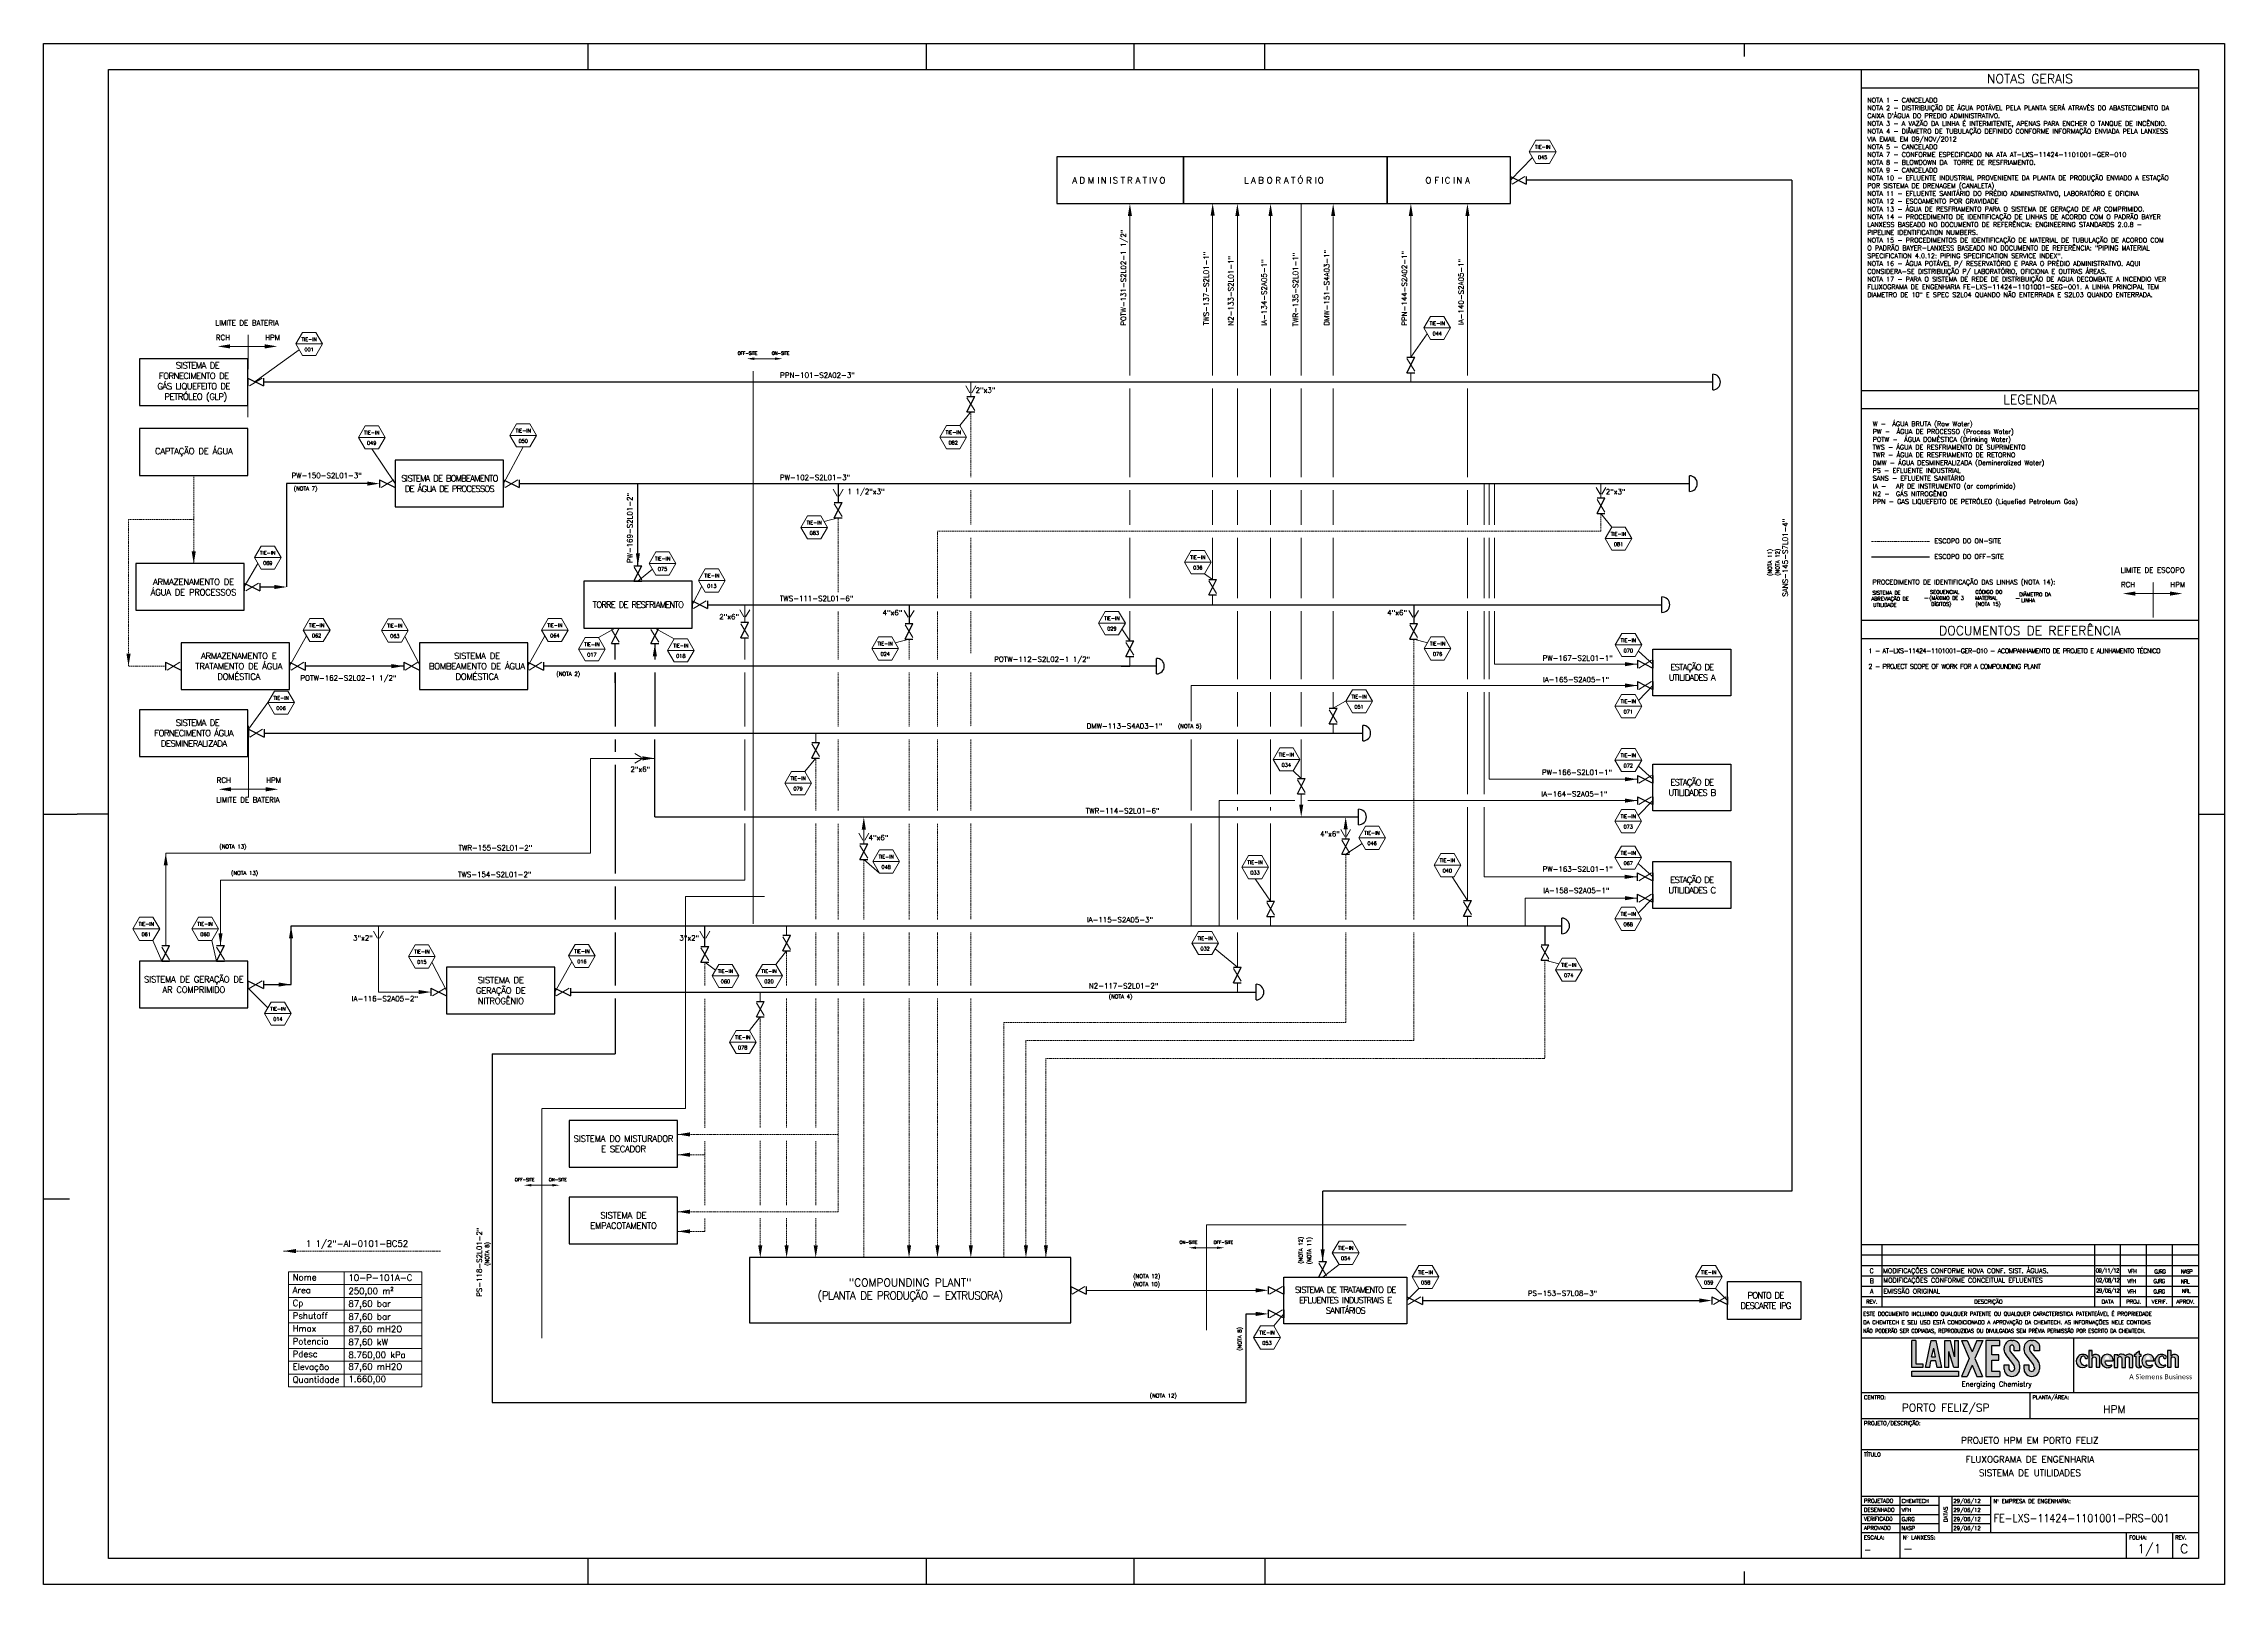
# Model space of a CAD drawing. Extents: x -2716 to 6115, y -2613 to 3624.
import ezdxf
from ezdxf.enums import TextEntityAlignment as Align

# ---------------------------------------------------------------- set-up
doc = ezdxf.new("R2010")
doc.units = 0
doc.header["$LTSCALE"] = 10
doc.header["$MEASUREMENT"] = 0
for name, pattern in [('CONTINUA', [0.6, 0.2, 0.2, 0.2]), ('DASHED', [0.75, 0.5, -0.25]), ('HIDDEN', [0.375, 0.25, -0.125])]:
    doc.linetypes.add(name, pattern=pattern)
for name, color, linetype, lineweight in [('CPNM', 50, 'Continuous', 9), ('ESCOPO ON-SITE', 91, 'DASHED', 9), ('FLUXO DO LÍQUIDO', 150, 'Continuous', 9), ('PRINCIPAIS LINHAS DE PROCESSO', 7, 'Continuous', 30), ('Revisão', 6, 'Continuous', 9), ('SPEC', 7, 'Continuous', 13), ('TEXTOS EQUIPAMENTOS', 1, 'CONTINUA', 25), ("TIE-IN's", 30, 'Continuous', 9)]:
    doc.layers.add(name, color=color, linetype=linetype, lineweight=lineweight)
for name, color, linetype in [('FORMATO', 7, 'Continuous'), ('Logomarca Chemtech A Siemens Business', 7, 'Continuous'), ('TEXTO', 2, 'Continuous'), ('Válvulas', 3, 'Continuous')]:
    doc.layers.add(name, color=color, linetype=linetype)
doc.layers.add('Logomarca Chemtech CHEMTECH', color=7, linetype='Continuous', true_color=0x004669)
doc.styles.add('LEROY', font='SIMPLEX')
doc.styles.add('NOVO', font='romans.shx', dxfattribs={"width": 0.85})
doc.styles.add('ROMANS', font='romans.shx')
doc.styles.add('SYMAP', font='SYMAP', dxfattribs={"height": 4})

# ---------------------------------------------------------------- blocks, each defined once
blk = doc.blocks.new('A$C38F07699')
h = blk.add_hatch(color=256)
h.paths.add_polyline_path([(33.36, 10.2, -0.176764), (33.12, 10.85), (33.12, 11.47, -1), (34.35, 11.5), (34.35, 10.54), (35.88, 10.54), (35.88, 11.97, 0.218015), (35.54, 12.72), (35.27, 12.95, 0.179948), (33.96, 13.44), (33.66, 13.44, 0.211669), (32.18, 12.78, 0.204883), (31.56, 11.34), (31.56, 10.71, 0.171353), (32.01, 9.45), (34.01, 6.97, -0.171353), (34.45, 5.71), (34.45, 5.33, -0.75581), (32.9, 5.33), (32.9, 6.56), (31.54, 6.56), (31.54, 5.38, 0.292874), (32.7, 3.56, 0.218989), (34.74, 3.56, 0.292874), (35.9, 5.38), (35.9, 6.45, 0.176764), (35.43, 7.74)])
h.paths.add_polyline_path([(27.77, 10.2, -0.176764), (27.53, 10.85), (27.53, 11.47, -1), (28.76, 11.5), (28.76, 10.54), (30.29, 10.54), (30.29, 11.97, 0.218015), (29.95, 12.72), (29.68, 12.96, 0.179948), (28.37, 13.44), (28.07, 13.44, 0.211669), (26.59, 12.78, 0.204883), (25.97, 11.34), (25.97, 10.71, 0.171353), (26.42, 9.45), (28.42, 6.97, -0.171353), (28.86, 5.72), (28.86, 5.33, -0.75581), (27.31, 5.33), (27.31, 6.56), (25.95, 6.56), (25.95, 5.38, 0.292874), (27.11, 3.56, 0.218989), (29.15, 3.56, 0.292874), (30.31, 5.38), (30.31, 6.45, 0.176764), (29.84, 7.74)])
h.paths.add_polyline_path([(24.42, 9.34), (22.48, 9.34), (22.48, 11.99), (24.72, 11.99), (24.72, 13.44), (20.77, 13.44), (20.77, 3.34), (24.72, 3.34), (24.72, 4.72), (22.48, 4.72), (22.48, 7.86), (24.42, 7.86)])
h.paths.add_polyline_path([(19.93, 13.44), (18.32, 13.44), (16.93, 10.21), (15.55, 13.44), (13.94, 13.44), (16.13, 8.34), (13.99, 3.34), (15.6, 3.34), (16.93, 6.46), (18.27, 3.34), (19.88, 3.34), (17.74, 8.34)])
h.paths.add_polyline_path([(13.17, 13.44), (12.02, 13.44), (12.02, 8.79), (10.93, 13.44), (9.29, 13.44), (9.29, 5.79), (10.43, 5.79), (10.43, 10.32), (11.78, 5.79), (13.17, 5.79)])
h.paths.add_polyline_path([(6.87, 13.44), (5.44, 13.44), (3.9, 5.79), (5.07, 5.79), (5.37, 7.73), (6.8, 7.73), (7.1, 5.79), (8.42, 5.79)])
h.paths.add_polyline_path([(6.66, 8.8), (5.56, 8.8), (6.17, 11.27)], flags=16)
h.paths.add_polyline_path([(3.09, 6.89), (1.13, 6.89), (1.13, 13.44), (0, 13.44), (0, 5.79), (3.09, 5.79)])
blk.add_hatch(color=1).paths.add_polyline_path([(13.17, 3.34), (13.17, 4.76), (0, 4.76), (0, 3.34)])
for p, q in [((0, 5.79), (0, 13.44)), ((1.13, 13.44), (0, 13.44)), ((1.13, 13.44), (1.13, 6.89)), ((3.9, 5.79), (5.44, 13.44)), ((5.44, 13.44), (6.87, 13.44)), ((8.42, 5.79), (6.87, 13.44)), ((9.29, 5.79), (9.29, 13.44)), ((9.29, 13.44), (10.93, 13.44)), ((12.02, 8.79), (10.93, 13.44)), ((12.02, 13.44), (12.02, 8.79)), ((12.02, 13.44), (13.17, 13.44)), ((13.17, 5.79), (13.17, 13.44)), ((13.94, 13.44), (16.13, 8.34)), ((13.94, 13.44), (15.55, 13.44)), ((15.55, 13.44), (16.93, 10.21)), ((18.32, 13.44), (16.93, 10.21)), ((19.93, 13.44), (17.74, 8.34)), ((18.32, 13.44), (19.93, 13.44)), ((20.77, 13.44), (20.77, 3.34)), ((24.72, 13.44), (20.77, 13.44)), ((24.72, 11.99), (24.72, 13.44)), ((26.54, 12.73), (26.64, 12.84)), ((28.07, 13.44), (28.37, 13.44)), ((29.68, 12.96), (29.95, 12.72)), ((32.13, 12.73), (32.23, 12.84)), ((33.66, 13.44), (33.96, 13.44)), ((35.27, 12.95), (35.54, 12.72)), ((1.13, 6.89), (3.09, 6.89)), ((3.09, 6.89), (3.09, 5.79)), ((5.07, 5.79), (5.37, 7.73)), ((6.8, 7.73), (5.37, 7.73)), ((5.56, 8.8), (6.17, 11.27)), ((5.56, 8.8), (6.66, 8.8)), ((6.66, 8.8), (6.17, 11.27)), ((7.1, 5.79), (6.8, 7.73)), ((10.43, 5.79), (10.43, 10.32)), ((11.78, 5.79), (10.43, 10.32)), ((16.13, 8.34), (13.99, 3.34)), ((16.93, 6.46), (15.6, 3.34)), ((16.93, 6.46), (18.27, 3.34)), ((17.74, 8.34), (19.88, 3.34)), ((22.48, 9.34), (22.48, 11.99)), ((22.48, 11.99), (24.72, 11.99)), ((24.42, 9.34), (22.48, 9.34)), ((22.48, 4.72), (22.48, 7.86)), ((22.48, 7.86), (24.42, 7.86)), ((24.42, 7.86), (24.42, 9.34)), ((25.95, 5.38), (25.95, 6.56)), ((25.95, 6.56), (27.31, 6.56)), ((25.97, 10.71), (25.97, 11.34)), ((28.42, 6.97), (26.42, 9.45)), ((27.31, 6.56), (27.31, 5.33)), ((27.53, 11.47), (27.53, 10.85)), ((27.77, 10.2), (29.84, 7.74)), ((28.76, 10.54), (28.76, 11.5)), ((30.29, 10.54), (28.76, 10.54)), ((30.29, 11.97), (30.29, 10.54)), ((30.31, 6.45), (30.31, 5.38)), ((31.54, 5.38), (31.54, 6.56)), ((31.54, 6.56), (32.9, 6.56)), ((31.56, 10.71), (31.56, 11.34)), ((34.01, 6.97), (32.01, 9.45)), ((32.9, 6.56), (32.9, 5.33)), ((33.12, 11.47), (33.12, 10.85)), ((33.36, 10.2), (35.43, 7.74)), ((34.35, 10.54), (34.35, 11.5)), ((35.88, 10.54), (34.35, 10.54)), ((35.88, 11.97), (35.88, 10.54)), ((35.9, 6.45), (35.9, 5.38)), ((3.09, 5.79), (0, 5.79)), ((5.07, 5.79), (3.9, 5.79)), ((8.42, 5.79), (7.1, 5.79)), ((10.43, 5.79), (9.29, 5.79)), ((13.17, 5.79), (11.78, 5.79)), ((13.99, 3.34), (15.6, 3.34)), ((18.27, 3.34), (19.88, 3.34)), ((20.77, 3.34), (24.72, 3.34)), ((24.72, 4.72), (22.48, 4.72)), ((24.72, 4.72), (24.72, 3.34)), ((28.86, 5.72), (28.86, 5.33)), ((34.45, 5.71), (34.45, 5.33))]:
    blk.add_line(p, q)
at = {"color": 1}
blk.add_lwpolyline([(13.17, 3.34), (0, 3.34), (0, 4.76), (13.17, 4.76)], close=True, dxfattribs=at)
for centre, radius, start, end in [((27.97, 11.34), 2, 135.74525, 180), ((28.07, 11.44), 2, 90, 135.74525), ((28.37, 11.44), 2, 49.19562, 90), ((29.29, 11.97), 1, 0, 49.19562), ((33.56, 11.34), 2, 135.74525, 180), ((33.66, 11.44), 2, 90, 135.74525), ((33.96, 11.44), 2, 49.19562, 90), ((34.88, 11.97), 1, 0, 49.19562), ((27.97, 10.71), 2, 180, 218.89359), ((28.14, 11.49), 0.613, 1.32001, 181.32001), ((28.53, 10.85), 1, 180, 220.09705), ((26.86, 5.72), 2, 0, 38.89359), ((28.31, 6.45), 2, 0, 40.09705), ((33.56, 10.71), 2, 180, 218.89359), ((33.73, 11.49), 0.613, 1.32001, 181.32001), ((34.12, 10.85), 1, 180, 220.09705), ((32.45, 5.71), 2, 0, 38.89359), ((33.9, 6.45), 2, 0, 40.09705), ((27.95, 5.38), 2, 180, 245.29567), ((28.13, 5.77), 2.43, 245.29567, 294.70433), ((28.09, 5.55), 0.806, 195.83528, 344.16472), ((28.31, 5.38), 2, 294.70433, 0), ((33.54, 5.38), 2, 180, 245.29567), ((33.72, 5.77), 2.43, 245.29567, 294.70433), ((33.68, 5.55), 0.806, 195.83528, 344.16472), ((33.9, 5.38), 2, 294.70433, 0)]:
    blk.add_arc(centre, radius, start, end)
at = {"insert": (13.99, 1.86), "char_height": 1.3986, "width": 21.9117, "attachment_point": 1, "style": 'ROMANS'}
blk.add_mtext('Energizing Chemistry', dxfattribs=at)
blk = doc.blocks.new('FORMATO-A1-PLANTA')
at = {"layer": 'Logomarca Chemtech CHEMTECH'}
h = blk.add_hatch(color=256, dxfattribs=at)
h.paths.add_polyline_path([(785.71, 87.49, -0.214068), (786.52, 88.09, -0.455369), (787.25, 87.37, 0.15347), (787.26, 87.3, 1.01498), (788.23, 87.9, 0.050634), (788.22, 87.92, 0.425636), (784.61, 87.91, 0.978494), (788.08, 84.24, 0.23714), (788.11, 84.33, 0.548022), (787.72, 84.53, -0.389355), (786.34, 84.58, -0.318858)])
h.paths.add_polyline_path([(790.04, 87.04, -0.102016), (790.08, 87.26, -0.59808), (791.47, 87.37, -0.141523), (791.56, 87.08), (791.56, 83.71), (792.91, 83.71), (792.91, 87.44, 0.173891), (792.66, 88.13, 0.446921), (790.04, 88), (790.04, 90.22), (788.68, 90.22), (788.68, 83.71), (790.04, 83.71)])
h.paths.add_polyline_path([(795.1, 86.18), (798.07, 86.18, 0.481605), (795.77, 88.69, 0.405957), (793.46, 86.32, 0.41375), (795.67, 83.54, 0.210777), (797.58, 84.2, 0.087882), (797.6, 84.23, 0.736085), (797.31, 84.52, -0.197649), (796.2, 84.24, -0.38087)])
edge = h.paths.add_edge_path(flags=16)
edge.add_ellipse((795.78, 86.74), major_axis=(0, -1.35), ratio=0.602411, start_angle=90, end_angle=270, ccw=False)
edge.add_line((796.6, 86.74), (794.97, 86.74))
h.paths.add_polyline_path([(799.93, 87.22, -0.15285), (800.03, 87.53, -0.472416), (801.26, 87.63, -0.194794), (801.41, 87.25), (801.41, 83.61), (802.82, 83.61), (802.82, 87.21, -0.155769), (802.92, 87.53, -0.548065), (804.23, 87.47, -0.132363), (804.3, 87.19), (804.3, 83.61), (805.71, 83.61), (805.71, 87.79, 0.195069), (805.55, 88.18, 0.442361), (802.82, 88.09, 0.440229), (799.93, 88.1), (799.93, 88.53), (798.53, 88.53), (798.53, 83.61), (799.93, 83.61)])
h.paths.add_polyline_path([(808.21, 87.96), (808.91, 87.96), (808.91, 88.59), (808.21, 88.59), (808.21, 89.85), (806.87, 88.99), (806.87, 88.59), (806.27, 88.59), (806.27, 87.96), (806.87, 87.96), (806.87, 84.41, 0.084829), (806.9, 84.23, 0.252846), (807.64, 83.56, 0.149476), (808.91, 83.75, 0.608224), (808.92, 84.13, 0.302928), (808.79, 84.12, -0.196324), (808.46, 84.02, -0.381617), (808.21, 84.32)])
h.paths.add_polyline_path([(810.84, 86.18), (813.81, 86.18, 0.481605), (811.51, 88.69, 0.405957), (809.2, 86.32, 0.41375), (811.41, 83.54, 0.210777), (813.31, 84.2, 0.087882), (813.34, 84.23, 0.736085), (813.04, 84.52, -0.197649), (811.93, 84.24, -0.38087)])
edge = h.paths.add_edge_path(flags=16)
edge.add_ellipse((811.52, 86.74), major_axis=(0, -1.35), ratio=0.602411, start_angle=90, end_angle=270, ccw=False)
edge.add_line((812.33, 86.74), (810.7, 86.74))
h.paths.add_polyline_path([(816.02, 87.49, -0.214068), (816.83, 88.09, -0.455369), (817.56, 87.37, 0.15347), (817.57, 87.3, 1.01498), (818.54, 87.9, 0.050634), (818.53, 87.92, 0.425636), (814.92, 87.91, 0.978494), (818.39, 84.24, 0.23714), (818.42, 84.33, 0.548022), (818.03, 84.53, -0.389355), (816.64, 84.58, -0.318858)])
h.paths.add_polyline_path([(820.48, 87.04, -0.102016), (820.52, 87.26, -0.59808), (821.91, 87.37, -0.141523), (822, 87.08), (822, 83.71), (823.35, 83.71), (823.35, 87.44, 0.173891), (823.1, 88.13, 0.446921), (820.48, 88), (820.48, 90.22), (819.12, 90.22), (819.12, 83.71), (820.48, 83.71)])
at = {"color": 7}
for p, q in [((210, 584), (210, 594)), ((340.5, 584), (340.5, 594)), ((471, 584), (471, 594)), ((656, 589), (656, 594)), ((25, 297), (13, 297)), ((10, 148.5), (0, 148.5)), ((210, 0), (210, 10)), ((340.5, 0), (340.5, 10)), ((471, 10), (471, 0)), ((656, 0), (656, 5))]:
    blk.add_line(p, q, dxfattribs=at)
at = {"color": 6}
for p, q in [((420.5, 594), (420.5, 584)), ((701, 10), (701, 584)), ((701, 577), (831, 577)), ((0, 297), (13, 297)), ((831, 297), (841, 297)), ((420.5, 10), (420.5, 0))]:
    blk.add_line(p, q, dxfattribs=at)
at = {"color": 8}
for p, q in [((25, 584), (831, 584)), ((25, 10), (25, 584)), ((831, 584), (831, 10)), ((831, 10), (25, 10))]:
    blk.add_line(p, q, dxfattribs=at)
at = {"color": 4, "linetype": 'Continuous'}
for p, q in [((701, 107), (831, 107)), ((701, 95), (831, 95)), ((783, 74), (783, 95)), ((701, 74), (831, 74)), ((766, 74), (766, 64)), ((701, 64), (831, 64)), ((701, 52), (831, 52)), ((701, 34), (831, 34)), ((701, 20), (831, 20)), ((716, 10), (716, 20)), ((803.28, 10), (803.28, 20)), ((821, 20), (821, 10))]:
    blk.add_line(p, q, dxfattribs=at)
at = {"color": 7, "linetype": 'Continuous'}
for p, q in [((716, 20), (716, 34)), ((731, 20), (731, 34)), ((736, 20), (736, 34)), ((751, 20), (751, 34)), ((701, 30.5), (731, 30.5)), ((701, 27), (731, 27)), ((736, 30.5), (751, 30.5)), ((736, 27), (751, 27)), ((701, 23.5), (731, 23.5)), ((736, 23.5), (751, 23.5))]:
    blk.add_line(p, q, dxfattribs=at)
at = {"color": 7}
blk.add_lwpolyline([(0, 0), (0, 594), (841, 594), (841, 0)], close=True, dxfattribs=at)
at = {"layer": 'FORMATO', "color": 6}
for p, q in [((701, 460.3), (831, 460.3)), ((701, 453.3), (831, 453.3)), ((701, 371.72), (831, 371.72)), ((701, 364.72), (831, 364.72))]:
    blk.add_line(p, q, dxfattribs=at)
at = {"layer": 'FORMATO'}
blk.add_line((701, 131), (831, 131), dxfattribs=at)
at = {"layer": 'FORMATO', "color": 7}
for p, q in [((701, 127), (831, 127)), ((701, 123), (831, 123)), ((701, 119), (831, 119)), ((701, 115), (831, 115))]:
    blk.add_line(p, q, dxfattribs=at)
at = {"layer": 'FORMATO', "color": 7, "linetype": 'Continuous'}
for p, q in [((709, 107), (709, 131)), ((791, 107), (791, 131)), ((801, 107), (801, 131)), ((811, 107), (811, 131)), ((821, 107), (821, 131)), ((701, 111), (831, 111))]:
    blk.add_line(p, q, dxfattribs=at)
at = {"layer": 'Logomarca Chemtech CHEMTECH'}
blk.add_line((788.68, 90.22), (790.04, 90.22), dxfattribs=at)
for points in [[(788.22, 87.92, 0.425636), (784.61, 87.91, 0.978494), (788.08, 84.24, 0.23714), (788.11, 84.33, 0.548022), (787.72, 84.53, -0.389355), (786.34, 84.58, -0.318858), (785.71, 87.49, -0.214068), (786.52, 88.09, -0.455369), (787.25, 87.37, 0.15347), (787.26, 87.3, 1.01498), (788.23, 87.9, 0.050634)], [(791.47, 87.37, -0.141523), (791.56, 87.08), (791.56, 83.71), (792.91, 83.71), (792.91, 87.44, 0.173891), (792.66, 88.13, 0.446921), (790.04, 88), (790.04, 90.22), (788.68, 90.22), (788.68, 83.71), (790.04, 83.71), (790.04, 87.04, -0.102016), (790.08, 87.26, -0.59808)], [(795.1, 86.18), (798.07, 86.18, 0.481605), (795.77, 88.69, 0.405957), (793.46, 86.32, 0.41375), (795.67, 83.54, 0.210777), (797.58, 84.2, 0.087882), (797.6, 84.23, 0.736085), (797.31, 84.52, -0.197649), (796.2, 84.24, -0.38087)], [(804.23, 87.45, -0.125099), (804.3, 87.19), (804.3, 83.61), (805.71, 83.61), (805.71, 87.79, 0.195069), (805.55, 88.18, 0.442361), (802.82, 88.09, 0.440229), (799.93, 88.1), (799.93, 88.53), (798.53, 88.53), (798.53, 83.61), (799.93, 83.61), (799.93, 87.22, -0.15285), (800.03, 87.53, -0.472416), (801.26, 87.63, -0.194794), (801.41, 87.25), (801.41, 83.61), (802.82, 83.61), (802.82, 87.21, -0.148459), (802.91, 87.51, -0.561303)], [(810.84, 86.18), (813.81, 86.18, 0.481605), (811.51, 88.69, 0.405957), (809.2, 86.32, 0.41375), (811.41, 83.54, 0.210777), (813.31, 84.2, 0.087882), (813.34, 84.23, 0.736085), (813.04, 84.52, -0.197649), (811.93, 84.24, -0.38087)], [(816.83, 88.09, -0.455369), (817.56, 87.37, 0.15347), (817.57, 87.3, 1.01498), (818.54, 87.9, 0.050634), (818.53, 87.92, 0.425636), (814.92, 87.91, 0.978494), (818.39, 84.24, 0.23714), (818.42, 84.33, 0.548022), (818.03, 84.53, -0.389355), (816.64, 84.58, -0.318858), (816.02, 87.49, -0.214068)], [(821.91, 87.37, -0.141523), (822, 87.08), (822, 83.71), (823.35, 83.71), (823.35, 87.44, 0.173891), (823.1, 88.13, 0.446921), (820.48, 88), (820.48, 90.22), (819.12, 90.22), (819.12, 83.71), (820.48, 83.71), (820.48, 87.04, -0.102016), (820.52, 87.26, -0.59808)]]:
    blk.add_lwpolyline(points, format="xyb", close=True, dxfattribs=at)
blk.add_lwpolyline([(808.46, 84.02, -0.381616), (808.21, 84.32), (808.21, 87.96), (808.91, 87.96), (808.91, 88.59), (808.21, 88.59), (808.21, 89.85), (806.87, 88.99), (806.87, 88.59), (806.27, 88.59), (806.27, 87.96), (806.87, 87.96), (806.87, 84.41, 0.084829), (806.9, 84.23, 0.252846), (807.64, 83.56, 0.148192), (808.9, 83.74, 0.625883), (808.92, 84.13, 0.302928), (808.79, 84.12, -0.196324), (808.46, 84.02)], format="xyb", dxfattribs=at)
at = {"xscale": 1.372674657226609, "yscale": 1.372674657226609, "zscale": 1.372674657226609}
blk.add_blockref('A$C38F07699', (720.44, 75.62), dxfattribs=at)
at = {"color": 4, "style": 'NOVO'}
blk.add_text('NOTAS GERAIS', height=3.5, dxfattribs=at).set_placement((766, 580.5), align=Align.MIDDLE)
at = {"color": 7, "style": 'ROMANS'}
for s, width, p in [('ESTE DOCUMENTO INCLUINDO QUALQUER PATENTE OU QUALQUER CARACTERISTICA PATENTEÁVEL É PROPRIEDADE', 0.98, (701.72, 103.57)), ('DA CHEMTECH E SEU USO ESTÁ CONDICIONADO A APROVAÇÃO DA CHEMTECH. AS INFORMAÇÕES NELE CONTIDAS', 0.98, (701.72, 100.27)), ('NÃO PODERÃO SER COPIADAS, REPRODUZIDAS OU DIVULGADAS SEM PRÉVIA PERMISSÃO POR ESCRITO DA CHEMTECH.', 0.92, (701.72, 96.97))]:
    blk.add_text(s, height=1.5, dxfattribs=dict(at, width=width)).set_placement(p)
for s, p in [('CENTRO:', (702, 71.36)), ('PLANTA/ÁREA:', (767, 71.36)), ('PROJETO/DESCRIÇÃO:', (702, 61.36)), ('TÍTULO', (702, 49.36)), ('Nº EMPRESA DE ENGENHARIA:', (752, 31.36)), ('ESCALA:', (702, 17.36)), ('Nº LANXESS:', (717, 17.36)), ('FOLHA:', (804.28, 17.36)), ('REV.', (822, 17.36))]:
    blk.add_text(s, height=1.5, dxfattribs=at).set_placement(p)
at = {"color": 7, "linetype": 'ByBlock', "style": 'ROMANS'}
for s, p in [('VERIFICAD0', (702, 24.5)), ('PROJETADO', (702, 31.5)), ('DESENHADO', (702, 28)), ('APROVADO', (702, 21))]:
    blk.add_text(s, height=1.5, dxfattribs=at).set_placement(p)
blk.add_text('DATAS', height=1.5, rotation=90, dxfattribs=at).set_placement((733.5, 27), align=Align.MIDDLE)
at = {"color": 3, "linetype": 'Continuous', "style": 'ROMANS'}
for tag, height, p in [('CENTRO', 3, (733.5, 67.89)), ('PLANTA-ÁREA', 3, (798.5, 67.46)), ('Nº_PROJETO', 2.5, (766, 60.5)), ('PROJETO/DESCRIÇÃO', 2.5, (766, 55.5))]:
    blk.add_attdef(tag, text='', height=height, dxfattribs=at).set_placement(p, align=Align.MIDDLE)
at = {"color": 3, "style": 'ROMANS'}
for tag, p in [('TITULO_1', (766, 48.22)), ('TITULO_2', (766, 43)), ('TITULO_3', (766, 37.78))]:
    blk.add_attdef(tag, text='', height=2.5, dxfattribs=at).set_placement(p, align=Align.MIDDLE)
at = {"color": 2, "style": 'ROMANS'}
for tag, p in [('VERIF.', (716.5, 24.4)), ('PROJ.', (716.5, 31.4)), ('DES.', (716.5, 27.9)), ('DATA1', (736.5, 31.4)), ('DATA2', (736.5, 27.9)), ('DATA3', (736.5, 24.4)), ('APROV.', (716.5, 20.9)), ('DATA4', (736.5, 20.9))]:
    blk.add_attdef(tag, p, '', height=1.5, dxfattribs=at)
at = {"color": 3, "linetype": 'Continuous', "style": 'ROMANS'}
for tag, p, height in [('NºEMPRESA_ENGENHARIA', (752, 24.03), 3), ('ESC', (702, 12.17), 2.5)]:
    blk.add_attdef(tag, p, '', height=height, dxfattribs=at)
at = {"color": 2, "style": 'ROMANS'}
blk.add_attdef('NºARQUIVO.DWG', (836, 10), '', height=2, rotation=90, dxfattribs=at)
at = {"color": 4, "linetype": 'Continuous', "style": 'ROMANS'}
blk.add_attdef('NºLANXESS', (717, 12.09), '', height=3.5, dxfattribs=at)
for tag, p in [('-', (812.08, 13.75)), ('A', (825.5, 13.75))]:
    blk.add_attdef(tag, text='', height=3.5, dxfattribs=at).set_placement(p, align=Align.MIDDLE_CENTER)
at = {"layer": 'FORMATO', "color": 4, "style": 'NOVO'}
for s, p in [('LEGENDA', (766, 456.8)), ('DOCUMENTOS DE REFERÊNCIA', (766, 368.22))]:
    blk.add_text(s, height=3.5, dxfattribs=at).set_placement(p, align=Align.MIDDLE)
at = {"layer": 'FORMATO', "color": 7, "style": 'ROMANS'}
for s, p in [('REV.', (705, 109)), ('DESCRIÇÃO', (750, 109)), ('DATA', (796, 109)), ('PROJ.', (806, 109)), ('VERIF.', (816, 109)), ('APROV.', (826, 109))]:
    blk.add_text(s, height=1.5, dxfattribs=at).set_placement(p, align=Align.MIDDLE_CENTER)
at = {"layer": 'Logomarca Chemtech A Siemens Business', "insert": (804.32, 80.98), "char_height": 1.8722, "width": 54.314, "attachment_point": 1, "style": 'ROMANS'}
blk.add_mtext('{\\fCalibri|b0|i0|c0|p34;\\T1.05;A Siemens Business}', dxfattribs=at)
blk = doc.blocks.new('000')
for p, q in [((-3, -1.5), (-3, 1.5)), ((3, -1.5), (-3, 1.5)), ((3, -1.5), (3, 1.5))]:
    blk.add_line(p, q)
at = {"style": 'LEROY', "text_generation_flag": 2, "width": 0.7}
blk.add_attdef('L', text='', height=5, rotation=180, dxfattribs=at).set_placement((0, 5), (2, 5), align=Align.FIT)
at = {"style": 'LEROY'}
for tag, height, rotation, width, p, p2 in [('/', 1.95, 0.2191, 3.589744, (-2.99, -0.85), (3.01, -0.82)), ('T', 5, 330, 0.890345, (-1.29, 0.74), (1.29, -0.74)), ('-', 3, 90, 1.166667, (5.29, -1.5), (5.29, 1.5))]:
    blk.add_attdef(tag, text='', height=height, rotation=rotation, dxfattribs=dict(at, width=width)).set_placement(p, p2, align=Align.FIT)
at = {"style": 'SYMAP'}
for p in [(-2.11, 1.05), (0, 0)]:
    blk.add_attdef('I', text='', height=5.33, dxfattribs=at).set_placement(p, align=Align.MIDDLE)
at = {"style": 'LEROY'}
for tag, height, width, p, p2 in [('T', 5, 0.6, (-1, 0), (1, 0)), ('O', 2, 1.3125, (-1, -1.01), (1, -1.01))]:
    blk.add_attdef(tag, text='', height=height, dxfattribs=dict(at, width=width)).set_placement(p, p2, align=Align.FIT)
at = {"flags": 3}
blk.add_attdef('BREAKDIM', (0, 0), '', height=0.5, dxfattribs=at)
at = {"style": 'SYMAP'}
blk.add_attdef('I', text='', height=5.33, rotation=180, dxfattribs=at).set_placement((2.04, -1.05), align=Align.MIDDLE)
blk = doc.blocks.new('PI0008')
blk.add_line((3, 0), (-3, 0))
blk.add_arc((0, 0), 3, 0, 180)
blk = doc.blocks.new('*U171')
at = {"style": 'ROMANS'}
blk.add_attdef('VALUE', (-54.8, -10.2), '', height=25.4, dxfattribs=at)
at = {"style": 'ROMANS', "flags": 1}
blk.add_attdef('LINKDATABASE', (-107.4, -53), '', height=25.4, dxfattribs=at)
blk = doc.blocks.new('*U172')
at = {"style": 'ROMANS'}
blk.add_attdef('VALUE', (-54.8, -10.2), '', height=25.4, dxfattribs=at)
at = {"style": 'ROMANS', "flags": 1}
blk.add_attdef('LINKDATABASE', (-107.4, -53), '', height=25.4, dxfattribs=at)
blk = doc.blocks.new('*U173')
at = {"style": 'ROMANS'}
blk.add_attdef('VALUE', (-54.8, -10.2), '', height=25.4, dxfattribs=at)
at = {"style": 'ROMANS', "flags": 1}
blk.add_attdef('LINKDATABASE', (-107.4, -53), '', height=25.4, dxfattribs=at)
blk = doc.blocks.new('*U174')
at = {"style": 'ROMANS'}
blk.add_attdef('VALUE', (-54.8, -10.2), '', height=25.4, dxfattribs=at)
at = {"style": 'ROMANS', "flags": 1}
blk.add_attdef('LINKDATABASE', (-107.4, -53), '', height=25.4, dxfattribs=at)
blk = doc.blocks.new('*U175')
at = {"style": 'ROMANS'}
blk.add_attdef('VALUE', (-54.8, -10.2), '', height=25.4, dxfattribs=at)
at = {"style": 'ROMANS', "flags": 1}
blk.add_attdef('LINKDATABASE', (-107.4, -53), '', height=25.4, dxfattribs=at)
blk = doc.blocks.new('*U176')
at = {"style": 'ROMANS'}
blk.add_attdef('VALUE', (-54.8, -10.2), '', height=25.4, dxfattribs=at)
at = {"style": 'ROMANS', "flags": 1}
blk.add_attdef('LINKDATABASE', (-107.4, -53), '', height=25.4, dxfattribs=at)
blk = doc.blocks.new('*U177')
at = {"style": 'ROMANS'}
blk.add_attdef('VALUE', (-54.8, -10.2), '', height=25.4, dxfattribs=at)
at = {"style": 'ROMANS', "flags": 1}
blk.add_attdef('LINKDATABASE', (-107.4, -53), '', height=25.4, dxfattribs=at)
blk = doc.blocks.new('*U178')
at = {"style": 'ROMANS'}
blk.add_attdef('VALUE', (-54.8, -10.2), '', height=25.4, dxfattribs=at)
at = {"style": 'ROMANS', "flags": 1}
blk.add_attdef('LINKDATABASE', (-107.4, -53), '', height=25.4, dxfattribs=at)
blk = doc.blocks.new('CPNM_1')
at = {"style": 'ROMANS'}
blk.add_attdef('VALUE', (-54.8, -10.2), '', height=25.4, dxfattribs=at)
at = {"style": 'ROMANS', "flags": 1}
blk.add_attdef('LINKDATABASE', (-107.4, -53), '', height=25.4, dxfattribs=at)

msp = doc.modelspace()

# ---------------------------------------------------------------- linework, layer by layer
at = {"layer": 'ESCOPO ON-SITE', "linetype": 'HIDDEN'}
for p, q in [((-1888.4, 2112.7), (-1887.8, 2445.4)), ((156.9, 61.3), (156.9, 2298.8)), ((5826.2, 1302), (5826.5, 1444.7)), ((-1886.2, 576), (-1886.2, 863.3)), ((-116.6, 171.6), (-116.5, -686.8)), ((-116.6, 171.6), (203.9, 171.6)), ((-116.5, -686.8), (-698.4, -686.8)), ((-698.4, -686.8), (-698.4, -1615.8)), ((1993.1, -1157.7), (2801.3, -1157.7)), ((1993.2, -1157.7), (1993.3, -1583))]:
    msp.add_line(p, q, dxfattribs=at)
at = {"layer": 'ESCOPO ON-SITE'}
for p, q in [((1038.9, 2133.4), (1038.9, 1869.7)), ((-2107.8, 1876.8), (-2107.8, 1519.4)), ((1038.9, 1817.2), (1038.9, 1676.9)), ((-2107.8, 1698.1), (-2371.8, 1698.1)), ((-2371.8, 1104.5), (-2371.8, 1698.1)), ((501.6, 1404.5), (501.6, 1704.3)), ((3590.4, 1722.3), (3590.4, 1650.7)), ((903.7, 1379.5), (903.7, 1650.7)), ((3590.4, 1650.7), (903.7, 1650.7)), ((1038.9, 1624.4), (1038.9, 1379.5)), ((4686.2, 1609.1), (4920.5, 1609.1)), ((501.6, 1130.7), (501.6, 1327)), ((903.7, 1130.7), (903.7, 1327)), ((1038.9, 1327), (1038.9, 1156.9)), ((788.8, 1130.7), (788.8, 1214.1)), ((2832.2, 79.1), (2832.2, 1214.1)), ((-2221.5, 1104.5), (-2371.8, 1104.5)), ((501.6, 859.5), (501.6, 1078.2)), ((788.8, 859.5), (788.8, 1078.2)), ((903.7, 859.5), (903.7, 1078.2)), ((1038.9, 1078.2), (1038.9, 859.5)), ((501.6, 520.1), (501.6, 807)), ((788.8, 520.1), (788.8, 807)), ((903.7, 520.1), (903.7, 807)), ((1038.9, 807), (1038.9, 520.1)), ((410.8, 732.6), (410.8, 520.1)), ((410.8, 467.6), (410.8, 79.1)), ((501.6, 79.1), (501.6, 467.6)), ((788.8, 79.1), (788.8, 467.6)), ((903.7, 79.1), (903.7, 467.6)), ((1038.9, 467.6), (1038.9, 79.1)), ((605.5, 321.8), (605.5, 79.1)), ((2556.7, 79.1), (2556.7, 342.7)), ((410.8, 26.6), (410.8, -188.5)), ((501.6, -188.5), (501.6, 26.6)), ((605.5, 26.6), (605.5, -188.5)), ((788.8, -188.5), (788.8, 26.6)), ((903.7, -188.5), (903.7, 26.6)), ((1038.9, 26.6), (1038.9, -188.5)), ((2556.7, -337.7), (2556.7, 26.6)), ((2832.2, -411.1), (2832.2, 26.6)), ((293, -47.8), (293, -188.5)), ((3363.4, -86.3), (3363.4, -483.9)), ((-38.1, -188.5), (-38.1, -93.2)), ((-38.1, -764.9), (-38.1, -241)), ((293, -241), (293, -765.2)), ((410.8, -241), (410.8, -765.3)), ((501.6, -1104.2), (501.6, -241)), ((605.5, -241), (605.5, -1289.9)), ((788.8, -1239.5), (788.8, -241)), ((903.7, -1239.5), (903.7, -241)), ((1038.9, -241), (1038.9, -1239.5)), ((186.3, -315.5), (186.3, -765.2)), ((1172.8, -337.7), (1172.8, -1289.9)), ((1172.8, -337.7), (2556.7, -337.7)), ((1262, -1239.5), (1262, -411.1)), ((2832.2, -411.1), (1262, -411.1)), ((3363.4, -483.9), (1342.9, -483.9)), ((1342.9, -1289.9), (1342.9, -483.9)), ((501.6, -791.6), (-148.7, -791.1)), ((-38.1, -873.3), (-148.7, -873.3)), ((-38.1, -1077.9), (-38.1, -817.4)), ((186.3, -817.7), (186.3, -1077.9)), ((293, -817.7), (293, -1077.9)), ((410.8, -817.8), (410.8, -1077.9)), ((501.6, -1104.2), (-148.7, -1104.2)), ((-38.1, -1183.7), (-38.1, -1130.4)), ((186.3, -1130.4), (186.3, -1239.5)), ((293, -1130.4), (293, -1239.5)), ((410.8, -1130.4), (410.8, -1238.1)), ((-38.1, -1183.7), (-148.7, -1183.7)), ((-1743.9, -1263.4), (-1108.3, -1263.4))]:
    msp.add_line(p, q, dxfattribs=at)
for points in [[(-2099.4, 1569.8), (-2107.8, 1519.4), (-2116.2, 1569.8)], [(-2363.4, 1154.9), (-2371.8, 1104.5), (-2380.2, 1154.9)], [(-98.3, -782.7), (-148.7, -791.1), (-98.3, -799.5)], [(-98.3, -864.9), (-148.7, -873.3), (-98.3, -881.7)], [(-98.3, -1095.8), (-148.7, -1104.2), (-98.3, -1112.6)], [(-98.3, -1175.3), (-148.7, -1183.7), (-98.3, -1192.1)], [(-1693.5, -1255), (-1743.9, -1263.4), (-1693.5, -1271.8)], [(194.7, -1239.5), (186.3, -1289.9), (177.9, -1239.5)], [(301.4, -1239.5), (293, -1289.9), (284.6, -1239.5)], [(419.2, -1239.5), (410.8, -1289.9), (402.4, -1239.5)], [(797.2, -1239.5), (788.8, -1289.9), (780.4, -1239.5)], [(912.1, -1239.5), (903.7, -1289.9), (895.3, -1239.5)], [(1047.3, -1239.5), (1038.9, -1289.9), (1030.5, -1239.5)], [(1270.4, -1239.5), (1262, -1289.9), (1253.6, -1239.5)], [(1351.3, -1239.5), (1342.9, -1289.9), (1334.5, -1239.5)]]:
    msp.add_solid(points, dxfattribs=at)
at = {"layer": 'FLUXO DO LÍQUIDO'}
for p, q in [((1682.9, 2926.5), (1682.9, 2280.7)), ((2018.1, 2928), (2018.1, 2280.7)), ((2118.2, 2926.5), (2118.2, 2280.7)), ((2252.6, 2926.5), (2252.6, 2280.7)), ((2376.8, 2976.9), (2376.8, 2280.7)), ((2506.1, 2925.1), (2506.1, 2280.7)), ((2820.7, 2926.5), (2820.7, 2355.2)), ((3050.2, 2928.9), (3050.2, 2280.7)), ((1018.8, 2239.2), (1035.2, 2211.4)), ((1058.9, 2239.2), (1042.5, 2211.4)), ((1682.9, 2228.2), (1682.9, 1869.7)), ((2018.1, 2228.2), (2018.1, 1869.7)), ((2118.2, 2228.2), (2118.2, 1869.7)), ((2252.6, 2228.2), (2252.6, 1869.7)), ((2376.8, 2228.2), (2376.8, 1869.7)), ((2506.1, 2228.2), (2506.1, 1869.7)), ((2820.7, 2292.2), (2820.7, 2254.5)), ((3050.2, 2228.2), (3050.2, 1869.7)), ((481.6, 1820.3), (497.9, 1792.4)), ((521.6, 1820.3), (505.2, 1792.4)), ((1682.9, 1817.2), (1682.9, 1676.9)), ((2018.1, 1817.2), (2018.1, 1676.9)), ((2118.2, 1817.2), (2118.2, 1676.9)), ((2252.6, 1817.2), (2252.6, 1676.9)), ((2376.8, 1817.2), (2376.8, 1676.9)), ((2506.1, 1817.2), (2506.1, 1676.9)), ((3050.2, 1817.2), (3050.2, 1676.9)), ((3117.8, 1843.4), (3117.8, 1676.9)), ((3138, 1843.4), (3138, 1676.9)), ((3159.1, 1843.4), (3159.1, 1676.9)), ((3570.4, 1828.1), (3586.8, 1800.3)), ((3610.4, 1828.1), (3594.1, 1800.3)), ((1682.9, 1624.4), (1682.9, 1379.5)), ((2018.1, 1624.4), (2018.1, 1455.5)), ((2118.2, 1624.4), (2118.2, 1379.5)), ((2252.6, 1624.4), (2252.6, 1379.5)), ((2376.8, 1624.4), (2376.8, 1379.5)), ((2506.1, 1624.4), (2506.1, 1379.5)), ((3050.2, 1624.4), (3050.2, 1379.5)), ((3117.8, 1624.4), (3117.8, 1379.5)), ((3138, 1624.4), (3138, 1379.5)), ((3159.1, 1624.4), (3159.1, 1379.5)), ((103.4, 1332.1), (119.7, 1304.3)), ((123.4, 1282), (123.4, 1353.3)), ((143.4, 1332.1), (127, 1304.3)), ((768.8, 1330.1), (785.2, 1302.3)), ((808.8, 1330.1), (792.4, 1302.3)), ((1682.9, 1327), (1682.9, 1206.5)), ((2018.1, 1392.5), (2018.1, 1354.8)), ((2118.2, 1327), (2118.2, 1052.2)), ((2252.6, 1327), (2252.6, 1052.2)), ((2376.8, 1327), (2376.8, 1052.2)), ((2506.1, 1327), (2506.1, 1052.2)), ((2812.1, 1330.1), (2828.5, 1302.3)), ((2852.2, 1330.1), (2835.8, 1302.3)), ((3050.2, 1327), (3050.2, 1052.2)), ((3117.8, 1327), (3117.8, 1052.2)), ((3138, 1327), (3138, 1052.2)), ((3159.1, 1327), (3159.1, 1112.5)), ((123.4, 1130.7), (123.4, 1219)), ((123.4, 859.5), (123.4, 1078.2)), ((1682.1, 1143.5), (1682.1, 1104.5)), ((3738, 1112.5), (3159.1, 1112.5)), ((3737.9, 1026), (1931.4, 1026)), ((1931.4, 1026), (1931.4, 881.4)), ((2118.2, 999.7), (2118.2, 859.5)), ((2252.6, 999.7), (2252.6, 859.5)), ((2376.8, 999.7), (2376.8, 859.5)), ((2506.1, 999.7), (2506.1, 934)), ((3050.2, 999.7), (3050.2, 586.5)), ((3117.8, 999.7), (3117.8, 586.5)), ((3138, 999.7), (3138, 646.7)), ((123.4, 520.1), (123.4, 807)), ((1931.4, 807), (1931.4, 520.1)), ((2118.2, 807), (2118.2, 586.5)), ((2252.6, 807), (2252.6, 586.5)), ((2376.8, 807), (2376.8, 650.2)), ((2506.1, 871), (2506.1, 833.3)), ((-501.4, 347.9), (-501.4, 731.2)), ((-501.4, 731.2), (-240.6, 731.2)), ((-322.1, 751.1), (-294.3, 734.8)), ((-322.1, 711.1), (-294.3, 727.5)), ((3138, 646.7), (3737.9, 646.7)), ((2044, 560.2), (2044, 52.9)), ((2350.5, 560.2), (2044, 560.2)), ((2118.2, 534), (2118.2, 520.1)), ((2252.6, 534), (2252.6, 520.1)), ((2376.8, 587.2), (2376.8, 544.2)), ((3737.9, 560.2), (2403, 560.2)), ((3050.2, 534), (3050.2, 155.9)), ((3117.8, 534), (3117.8, 251.7)), ((123.4, 238.7), (123.4, 467.6)), ((1931.4, 467.6), (1931.4, 52.9)), ((2118.2, 467.6), (2118.2, 79.1)), ((2252.6, 467.6), (2252.6, 153.5)), ((2536.6, 442.8), (2553, 415)), ((2576.7, 442.8), (2560.3, 415)), ((585.5, 427.8), (601.8, 400)), ((625.5, 427.8), (609.1, 400)), ((-2221.1, -27), (-2221.1, 347.9)), ((-2221.1, 347.9), (-501.4, 347.9)), ((123.4, 238.7), (-1999.3, 238.7)), ((-1999.3, 238.7), (-1999.3, -27)), ((3737.7, 251.7), (3117.8, 251.7)), ((2252.6, 90.5), (2252.6, 52.9)), ((3050.2, 92.9), (3050.2, 52.9)), ((3284.2, 165.2), (3284.2, 52.9)), ((3737.7, 165.2), (3284.2, 165.2)), ((-1379.7, 31.6), (-1363.3, 3.8)), ((-1359.7, 52.9), (-1359.7, -214.8)), ((-1339.6, 31.6), (-1356, 3.8)), ((-58.1, 31.6), (-41.7, 3.8)), ((-18.1, 31.6), (-34.4, 3.8)), ((2118.2, 26.6), (2118.2, -114.1)), ((-1197.6, -214.8), (-1359.7, -214.8)), ((2118.2, -177.1), (2118.2, -214.8))]:
    msp.add_line(p, q, dxfattribs=at)
at = {"layer": 'FLUXO DO LÍQUIDO', "color": 0}
for p, q in [((-1820, 2398.8), (-1960.3, 2398.8)), ((246, 2349), (161.8, 2349)), ((1038.9, 2254.5), (1038.9, 2196.4)), ((3590.4, 1843.4), (3590.4, 1785.3)), ((5894.4, 1398.2), (5754, 1398.2)), ((-240.6, 1037.1), (-240.6, 1078.2)), ((410.8, 833.3), (410.8, 795.6)), ((-1816, 606), (-1956.4, 606)), ((605.5, 443), (605.5, 384.8)), ((2556.7, 443.4), (2556.7, 405.7)), ((293, 52.9), (293, 15.2)), ((186.3, -214.8), (186.3, -252.5)), ((-656.2, -996.8), (-740.4, -996.8)), ((2035.4, -1250), (1951.2, -1250))]:
    msp.add_line(p, q, dxfattribs=at)
at = {"layer": 'FLUXO DO LÍQUIDO'}
for points in [[(1674.5, 2926.5), (1682.9, 2976.9), (1691.3, 2926.5)], [(2009.7, 2928), (2018.1, 2978.4), (2026.5, 2928)], [(2109.8, 2926.5), (2118.2, 2976.9), (2126.6, 2926.5)], [(2244.2, 2926.5), (2252.6, 2976.9), (2261, 2926.5)], [(2497.7, 2926.5), (2506.1, 2976.9), (2514.5, 2926.5)], [(2812.3, 2926.5), (2820.7, 2976.9), (2829.1, 2926.5)], [(3041.4, 2926.5), (3049.8, 2976.9), (3058.2, 2926.5)], [(3687.6, 1120.8), (3738, 1112.5), (3687.6, 1104)], [(3687.6, 1034.4), (3738, 1026), (3687.6, 1017.6)], [(-291, 722.8), (-240.6, 731.2), (-291, 739.6)], [(3687.5, 655.1), (3737.9, 646.7), (3687.5, 638.3)], [(2385.2, 544.2), (2376.8, 493.8), (2368.4, 544.2)], [(3687.5, 568.6), (3737.9, 560.2), (3687.5, 551.8)], [(-2229.5, 297.5), (-2221.1, 347.9), (-2212.7, 297.5)], [(3687.1, 260.1), (3737.5, 251.7), (3687.1, 243.3)], [(3687.3, 173.6), (3737.7, 165.2), (3687.3, 156.8)], [(-1990.9, 23.4), (-1999.3, -27), (-2007.7, 23.4)], [(-1197.6, -206.4), (-1147.2, -214.8), (-1197.6, -223.2)]]:
    msp.add_solid(points, dxfattribs=at)
at = {"layer": 'PRINCIPAIS LINHAS DE PROCESSO', "color": 0}
for p, q in [((4362.7, 3071.4), (3287.5, 3071.4)), ((4362.7, 3071.4), (4362.7, -1021)), ((4042.8, 2254.5), (-1825.4, 2254.5)), ((-1731.6, 1843.4), (-1731.6, 1424.9)), ((-1405.4, 1843.4), (-1731.6, 1843.4)), ((-790.1, 1843.4), (3949.1, 1843.4)), ((-309.3, 1642.2), (-309.3, 1843.4)), ((501.6, 1843.4), (501.6, 1767.3)), ((-309.3, 1510.8), (-309.3, 1642.2)), ((-1840.1, 1424.9), (-1742.9, 1424.9)), ((-26.9, 1353.3), (3837.2, 1353.3)), ((788.8, 1353.3), (788.8, 1277.1)), ((2832.2, 1353.3), (2832.2, 1277.1)), ((-400.9, 1130.7), (-400.9, 1195.8)), ((-240.6, 1194.8), (-240.6, 1130.7)), ((-400.9, 1078.2), (-400.9, 859.5)), ((-400.9, 1037.1), (-400.9, 1078.2)), ((-240.6, 1078.2), (-240.6, 859.5)), ((-1823.2, 833.3), (2626.4, 833.3)), ((-400.9, 807), (-400.9, 757.4)), ((-240.6, 704.9), (-240.6, 807)), ((-400.9, 704.9), (-400.9, 264.9)), ((-240.6, 493.8), (-240.6, 704.9)), ((-240.6, 493.8), (2608.9, 493.8)), ((-400.9, 212.4), (-400.9, 79.1)), ((-1713.7, 52.9), (3431.9, 52.9)), ((-400.9, 26.6), (-400.9, -188.5)), ((-38.1, -30.2), (-38.1, 52.9)), ((3363.4, 52.9), (3363.4, -23.3)), ((-582.3, -214.8), (2194.2, -214.8)), ((-400.9, -241), (-400.9, -465.2)), ((-898.8, -465.2), (-898.8, -1876.4)), ((-898.8, -465.2), (-400.9, -465.2)), ((4362.7, -1021), (2463.6, -1021)), ((2463.6, -1306.2), (2463.6, -1021)), ((1506.4, -1422.6), (2192.7, -1422.2)), ((2867.4, -1463.7), (3989.4, -1463.7)), ((2154, -1876.4), (2154, -1517.6)), ((2154, -1517.6), (2192.7, -1517.7)), ((-898.8, -1876.4), (2154, -1876.4))]:
    msp.add_line(p, q, dxfattribs=at)
at = {"layer": 'PRINCIPAIS LINHAS DE PROCESSO'}
for p, q in [((4686.2, 1546.3), (4920.5, 1546.3)), ((-1256.9, 1104.5), (-1656.5, 1104.5)), ((1790.7, 1104.5), (-691.9, 1104.5)), ((1648.2, 1104.5), (1682.9, 1104.5)), ((-1713.7, -184.5), (-1713.7, 52.9)), ((-1825.4, -184.5), (-1713.7, -184.5))]:
    msp.add_line(p, q, dxfattribs=at)
for points in [[(-1405.4, 1851.8), (-1355, 1843.4), (-1405.4, 1835)], [(-1782, 1433.3), (-1731.6, 1424.9), (-1782, 1416.5)], [(-249, 1144.4), (-240.6, 1194.8), (-232.2, 1144.4)], [(3687.6, 1120.8), (3738, 1112.5), (3687.6, 1104)], [(597.1, 443), (605.5, 493.4), (613.9, 443)], [(2548.3, 443.4), (2556.7, 493.8), (2565.1, 443.4)], [(-1722.1, 2.5), (-1713.7, 52.9), (-1705.3, 2.5)], [(-1764.1, -176.1), (-1713.7, -184.5), (-1764.1, -192.9)]]:
    msp.add_solid(points, dxfattribs=at)
at = {"layer": 'PRINCIPAIS LINHAS DE PROCESSO', "color": 0}
for points in [[(-300.9, 1561.2), (-309.3, 1510.8), (-317.7, 1561.2)], [(-1307.3, 1112.9), (-1256.9, 1104.5), (-1307.3, 1096.1)], [(2472, -1255.8), (2463.6, -1306.2), (2455.2, -1255.8)], [(2192.7, -1413.9), (2243.1, -1422.2), (2192.7, -1430.7)], [(3989.4, -1455.3), (4039.8, -1463.7), (3989.4, -1472.1)], [(2192.7, -1509.3), (2243.1, -1517.6), (2192.7, -1526.1)]]:
    msp.add_solid(points, dxfattribs=at)
at = {"layer": 'Revisão'}
for p, q in [((-1723.8, -1347.4), (-1183.7, -1347.4)), ((-1723.8, -1813), (-1723.8, -1347.4)), ((-1723.8, -1399.1), (-1183.7, -1399.1)), ((-1498.7, -1813), (-1498.7, -1347.4)), ((-1183.7, -1813), (-1183.7, -1347.4)), ((-1723.8, -1450.9), (-1183.7, -1450.9)), ((-1723.8, -1502.6), (-1183.7, -1502.6)), ((-1723.8, -1554.3), (-1183.7, -1554.3)), ((-1723.8, -1606), (-1183.7, -1606)), ((-1723.8, -1657.8), (-1183.7, -1657.8)), ((-1723.8, -1709.5), (-1183.7, -1709.5)), ((-1723.8, -1761.2), (-1183.7, -1761.2)), ((-1723.8, -1813), (-1183.7, -1813))]:
    msp.add_line(p, q, dxfattribs=at)
at = {"layer": 'SPEC'}
for points in [[(-1960.3, 2407.2), (-2010.7, 2398.8), (-1960.3, 2390.4)], [(-1820, 2407.2), (-1769.6, 2398.8), (-1820, 2390.4)], [(161.8, 2343.9), (131.5, 2349), (161.8, 2354)], [(246, 2343.9), (276.2, 2349), (246, 2354)], [(5754, 1406.6), (5703.6, 1398.2), (5754, 1389.8)], [(5894.4, 1406.6), (5944.8, 1398.2), (5894.4, 1389.8)], [(-1956.4, 614.4), (-2006.8, 606), (-1956.4, 597.6)], [(-1816, 614.4), (-1765.6, 606), (-1816, 597.6)], [(-740.4, -1001.9), (-770.6, -996.8), (-740.4, -991.8)], [(-656.2, -1001.9), (-625.9, -996.8), (-656.2, -991.8)], [(1951.2, -1255), (1921, -1250), (1951.2, -1245)], [(2035.4, -1255), (2065.7, -1250), (2035.4, -1245)]]:
    msp.add_solid(points, dxfattribs=at)
at = {"layer": 'TEXTOS EQUIPAMENTOS'}
for points in [[(1387.6, 2976.9), (1900.7, 2976.9), (1900.7, 3165.9), (1387.6, 3165.9)], [(1900.7, 2976.9), (2724.7, 2976.9), (2724.7, 3165.9), (1900.7, 3165.9)], [(2724.7, 2976.9), (3224.5, 2976.9), (3224.5, 3165.9), (2724.7, 3165.9)], [(-2327.3, 2160), (-1888.4, 2160), (-1888.4, 2349), (-2327.3, 2349)], [(-2327.3, 1876.8), (-1888.4, 1876.8), (-1888.4, 2065.8), (-2327.3, 2065.8)], [(-1292, 1748.9), (-853.1, 1748.9), (-853.1, 1937.9), (-1292, 1937.9)], [(-2342.1, 1330.4), (-1903.1, 1330.4), (-1903.1, 1519.4), (-2342.1, 1519.4)], [(-528.8, 1258.8), (-89.9, 1258.8), (-89.9, 1447.8), (-528.8, 1447.8)], [(-2158.5, 1010), (-1719.5, 1010), (-1719.5, 1199), (-2158.5, 1199)], [(-1193.9, 1010), (-754.9, 1010), (-754.9, 1199), (-1193.9, 1199)], [(4116, 984.8), (3801, 984.8), (3801, 1173.8), (4116, 1173.8)], [(-2327.3, 738.8), (-1888.4, 738.8), (-1888.4, 927.8), (-2327.3, 927.8)], [(4115.9, 519), (3800.9, 519), (3800.9, 708), (4115.9, 708)], [(4115.7, 124), (3800.7, 124), (3800.7, 313), (4115.7, 313)], [(-2327.3, -279), (-1888.4, -279), (-1888.4, -90), (-2327.3, -90)], [(-1084.2, -303.1), (-645.3, -303.1), (-645.3, -114.1), (-1084.2, -114.1)], [(-587.6, -923.5), (-148.7, -923.5), (-148.7, -734.5), (-587.6, -734.5)], [(-587.6, -1233.9), (-148.7, -1233.9), (-148.7, -1044.9), (-587.6, -1044.9)], [(142.2, -1554.5), (1443.4, -1554.5), (1443.4, -1289.9), (142.2, -1289.9)], [(2804.4, -1558.2), (2306.1, -1558.2), (2306.1, -1369.2), (2804.4, -1369.2)], [(4102.8, -1386.9), (4400.3, -1386.9), (4400.3, -1540.5), (4102.8, -1540.5)]]:
    msp.add_lwpolyline(points, close=True, dxfattribs=at)
at = {"layer": "TIE-IN's"}
for p, q in [((3408.5, 3186.6), (3300.2, 3186.6)), ((3224.5, 3071.4), (3313.8, 3163.2)), ((2981.7, 2473.3), (2873.5, 2473.3)), ((-1858.9, 2256.2), (-1681.2, 2385.3)), ((-1586.4, 2408.7), (-1694.7, 2408.7)), ((2820.7, 2355.2), (2887, 2449.9)), ((994.7, 2078.5), (1038.9, 2133.4)), ((-719.3, 2038.5), (-827.6, 2038.5)), ((1021.8, 2031.6), (913.5, 2031.6)), ((-1332.9, 2030.4), (-1441.1, 2030.4)), ((-1292, 1843.4), (-1387, 1983.5)), ((-853.1, 1843.4), (-773.4, 1991.7)), ((445.5, 1689.5), (501.6, 1704.3)), ((3634.6, 1667.4), (3590.4, 1722.3)), ((350.8, 1666.1), (459, 1666.1)), ((3607.5, 1620.5), (3715.8, 1620.5)), ((-1903.1, 1424.9), (-1848.8, 1520.4)), ((-1862.3, 1543.9), (-1754, 1543.9)), ((-155.2, 1520.1), (-263.4, 1520.1)), ((2012.1, 1525.5), (1903.8, 1525.5)), ((-309.3, 1447.8), (-249.9, 1496.6)), ((-89.9, 1353.3), (-50.3, 1428)), ((44.4, 1451.4), (-63.9, 1451.4)), ((1985, 1478.6), (2018.1, 1455.5)), ((-1556, 1250.5), (-1664.3, 1250.5)), ((-1239.4, 1248.5), (-1347.7, 1248.5)), ((-591.4, 1250.5), (-699.7, 1250.5)), ((-400.9, 1258.8), (-468.4, 1219.8)), ((-240.6, 1258.8), (-162.3, 1215)), ((1664.4, 1278.5), (1556.2, 1278.5)), ((1682.9, 1206.5), (1650.9, 1255)), ((-1719.5, 1104.5), (-1650.7, 1227.1)), ((-1252.9, 1225.1), (-1193.9, 1110.7)), ((-754.9, 1104.5), (-686.1, 1227.1)), ((-549.6, 1172.9), (-441.4, 1172.9)), ((-189.4, 1168.1), (-81.1, 1168.1)), ((638, 1176), (746.2, 1176)), ((732.7, 1199.4), (788.8, 1214.1)), ((2888.3, 1199.4), (2832.2, 1214.1)), ((2983, 1176), (2874.7, 1176)), ((3755.5, 1190.1), (3647.3, 1190.1)), ((3742, 1165.7), (3801, 1112.5)), ((3741.8, 965.9), (3801, 1026)), ((-1808.2, 956.8), (-1886.2, 849)), ((-1700, 956.8), (-1808.2, 956.8)), ((2506.1, 934), (2556.4, 963.1)), ((2665.3, 962.1), (2557, 962.1)), ((3755.4, 942.4), (3647.1, 942.4)), ((366.6, 677.7), (410.8, 732.6)), ((2370.8, 727), (2262.6, 727)), ((3755.4, 724.3), (3647.1, 724.3)), ((393.7, 630.8), (285.4, 630.8)), ((2343.8, 680.1), (2376.8, 650.2)), ((3741.8, 700), (3800.9, 646.7)), ((3741.6, 500.1), (3800.9, 560.2)), ((3755.2, 476.7), (3646.9, 476.7)), ((2556.7, 342.7), (2623, 386.2)), ((2609.4, 409.6), (2717.7, 409.6)), ((669, 266.6), (605.5, 321.8)), ((750.2, 313.5), (642, 313.5)), ((2244, 290.9), (2135.7, 290.9)), ((3022.8, 298.9), (2914.5, 298.9)), ((3755.2, 329.3), (3646.9, 329.3)), ((3741.6, 305), (3800.7, 251.7)), ((2252.6, 153.5), (2189.8, 244.1)), ((2988.6, 252), (3050.2, 155.9)), ((3741.5, 105.1), (3800.7, 165.2)), ((-2245.7, 41.4), (-2354, 41.4)), ((-2007.8, 41.4), (-2116, 41.4)), ((3755, 81.7), (3646.7, 81.7)), ((-2237.2, -90), (-2272.8, -5.5)), ((-2015, -90), (-2034.8, -5.5)), ((-1129.7, -70.7), (-1238, -70.7)), ((-481.8, -68.7), (-590, -68.7)), ((248.9, -102.7), (293, -47.8)), ((2041.9, -16.3), (1933.6, -16.3)), ((2118.2, -114.1), (2028.3, -39.7)), ((3419.5, -101), (3363.4, -86.3)), ((-1143.3, -94.2), (-1084.2, -208.6)), ((-645.3, -214.8), (-576.5, -92.2)), ((4.7, -126.2), (-38.1, -93.2)), ((99.4, -149.6), (-8.9, -149.6)), ((276, -149.6), (167.7, -149.6)), ((3514.2, -124.5), (3405.9, -124.5)), ((-1807.4, -278.7), (-1888.4, -197.9)), ((-1712.7, -302.1), (-1820.9, -302.1)), ((142.2, -370.4), (186.3, -315.5)), ((169.3, -417.2), (61, -417.2)), ((2463.6, -1369.2), (2529.7, -1317.1)), ((2610.9, -1270.2), (2502.6, -1270.2)), ((2826.2, -1368.3), (2934.5, -1368.3)), ((4080.9, -1368.3), (3972.7, -1368.3)), ((2804.4, -1463.7), (2853.3, -1415.2)), ((4102.8, -1463.7), (4053.9, -1415.2)), ((2265.3, -1566.2), (2306.1, -1517.6)), ((2292.4, -1613.1), (2184.1, -1613.1))]:
    msp.add_line(p, q, dxfattribs=at)
for points in [[(3300.2, 3186.6), (3327.3, 3139.7), (3381.4, 3139.7), (3408.5, 3186.6), (3381.4, 3233.5), (3327.3, 3233.5)], [(2873.5, 2473.3), (2900.5, 2426.5), (2954.7, 2426.5), (2981.7, 2473.3), (2954.7, 2520.2), (2900.5, 2520.2)], [(-1694.7, 2408.7), (-1667.6, 2361.8), (-1613.5, 2361.8), (-1586.4, 2408.7), (-1613.5, 2455.6), (-1667.6, 2455.6)], [(-1441.1, 2030.4), (-1414.1, 1983.5), (-1359.9, 1983.5), (-1332.9, 2030.4), (-1359.9, 2077.3), (-1414.1, 2077.3)], [(-827.6, 2038.5), (-800.5, 1991.7), (-746.4, 1991.7), (-719.3, 2038.5), (-746.4, 2085.4), (-800.5, 2085.4)], [(913.5, 2031.6), (940.6, 1984.7), (994.7, 1984.7), (1021.8, 2031.6), (994.7, 2078.5), (940.6, 2078.5)], [(459, 1666.1), (432, 1619.2), (377.8, 1619.2), (350.8, 1666.1), (377.8, 1713), (432, 1713)], [(-1754, 1543.9), (-1781.1, 1497), (-1835.2, 1497), (-1862.3, 1543.9), (-1835.2, 1590.8), (-1781.1, 1590.8)], [(3715.8, 1620.5), (3688.7, 1573.6), (3634.6, 1573.6), (3607.5, 1620.5), (3634.6, 1667.4), (3688.7, 1667.4)], [(-263.4, 1520.1), (-236.4, 1473.2), (-182.2, 1473.2), (-155.2, 1520.1), (-182.2, 1566.9), (-236.4, 1566.9)], [(1903.8, 1525.5), (1930.9, 1478.6), (1985, 1478.6), (2012.1, 1525.5), (1985, 1572.4), (1930.9, 1572.4)], [(-63.9, 1451.4), (-36.8, 1404.5), (17.3, 1404.5), (44.4, 1451.4), (17.3, 1498.3), (-36.8, 1498.3)], [(1556.2, 1278.5), (1583.3, 1231.6), (1637.4, 1231.6), (1664.5, 1278.5), (1637.4, 1325.3), (1583.3, 1325.3)], [(-1664.3, 1250.5), (-1637.2, 1203.7), (-1583.1, 1203.7), (-1556, 1250.5), (-1583.1, 1297.4), (-1637.2, 1297.4)], [(-1347.7, 1248.5), (-1320.6, 1201.6), (-1266.5, 1201.6), (-1239.4, 1248.5), (-1266.5, 1295.4), (-1320.6, 1295.4)], [(-699.7, 1250.5), (-672.6, 1203.7), (-618.5, 1203.7), (-591.4, 1250.5), (-618.5, 1297.4), (-672.6, 1297.4)], [(3647.3, 1190.1), (3674.3, 1143.2), (3728.5, 1143.2), (3755.5, 1190.1), (3728.5, 1236.9), (3674.3, 1236.9)], [(-549.6, 1172.9), (-522.6, 1126), (-468.4, 1126), (-441.4, 1172.9), (-468.4, 1219.8), (-522.6, 1219.8)], [(-189.4, 1168.1), (-162.3, 1121.3), (-108.2, 1121.3), (-81.1, 1168.1), (-108.2, 1215), (-162.3, 1215)], [(746.2, 1176), (719.2, 1129.1), (665, 1129.1), (638, 1176), (665, 1222.8), (719.2, 1222.8)], [(2874.7, 1176), (2901.8, 1129.1), (2955.9, 1129.1), (2983, 1176), (2955.9, 1222.8), (2901.8, 1222.8)], [(-1808.2, 956.8), (-1781.2, 1003.7), (-1727, 1003.7), (-1700, 956.8), (-1727, 909.9), (-1781.2, 909.9)], [(2557, 962.1), (2584.1, 915.2), (2638.2, 915.2), (2665.3, 962.1), (2638.2, 1009), (2584.1, 1009)], [(3647.1, 942.4), (3674.2, 895.6), (3728.3, 895.6), (3755.4, 942.4), (3728.3, 989.3), (3674.2, 989.3)], [(2262.6, 727), (2289.6, 680.1), (2343.8, 680.1), (2370.8, 727), (2343.8, 773.9), (2289.6, 773.9)], [(3647.1, 724.3), (3674.2, 677.4), (3728.3, 677.4), (3755.4, 724.3), (3728.3, 771.2), (3674.2, 771.2)], [(285.4, 630.8), (312.5, 584), (366.6, 584), (393.7, 630.8), (366.6, 677.7), (312.5, 677.7)], [(2717.7, 409.6), (2690.6, 362.7), (2636.5, 362.7), (2609.4, 409.6), (2636.5, 456.5), (2690.6, 456.5)], [(3646.9, 476.7), (3674, 429.8), (3728.1, 429.8), (3755.2, 476.7), (3728.1, 523.5), (3674, 523.5)], [(642, 313.5), (669, 266.6), (723.2, 266.6), (750.2, 313.5), (723.2, 360.4), (669, 360.4)], [(3646.9, 329.3), (3674, 282.4), (3728.1, 282.4), (3755.2, 329.3), (3728.1, 376.2), (3674, 376.2)], [(2135.7, 290.9), (2162.8, 244.1), (2216.9, 244.1), (2244, 290.9), (2216.9, 337.8), (2162.8, 337.8)], [(2914.5, 298.9), (2941.6, 252), (2995.7, 252), (3022.8, 298.9), (2995.7, 345.8), (2941.6, 345.8)], [(3646.7, 81.7), (3673.8, 34.8), (3727.9, 34.8), (3755, 81.7), (3727.9, 128.5), (3673.8, 128.5)], [(-2354, 41.4), (-2326.9, -5.5), (-2272.8, -5.5), (-2245.7, 41.4), (-2272.8, 88.3), (-2326.9, 88.3)], [(-2116, 41.4), (-2089, -5.5), (-2034.8, -5.5), (-2007.8, 41.4), (-2034.8, 88.3), (-2089, 88.3)], [(1933.6, -16.3), (1960.7, -63.1), (2014.8, -63.1), (2041.9, -16.3), (2014.8, 30.6), (1960.7, 30.6)], [(-1238, -70.7), (-1210.9, -117.6), (-1156.8, -117.6), (-1129.7, -70.7), (-1156.8, -23.9), (-1210.9, -23.9)], [(-590, -68.7), (-563, -115.6), (-508.8, -115.6), (-481.8, -68.7), (-508.8, -21.8), (-563, -21.8)], [(3405.9, -124.5), (3433, -171.4), (3487.1, -171.4), (3514.2, -124.5), (3487.1, -77.6), (3433, -77.6)], [(-8.9, -149.6), (18.2, -196.5), (72.3, -196.5), (99.4, -149.6), (72.3, -102.7), (18.2, -102.7)], [(167.7, -149.6), (194.8, -196.5), (248.9, -196.5), (276, -149.6), (248.9, -102.7), (194.8, -102.7)], [(-1820.9, -302.1), (-1793.9, -349), (-1739.7, -349), (-1712.7, -302.1), (-1739.7, -255.2), (-1793.9, -255.2)], [(61, -417.2), (88.1, -464.1), (142.2, -464.1), (169.3, -417.2), (142.2, -370.4), (88.1, -370.4)], [(2502.6, -1270.2), (2529.7, -1317.1), (2583.8, -1317.1), (2610.9, -1270.2), (2583.8, -1223.3), (2529.7, -1223.3)], [(2934.5, -1368.3), (2907.4, -1415.2), (2853.3, -1415.2), (2826.2, -1368.3), (2853.3, -1321.4), (2907.4, -1321.4)], [(3972.7, -1368.3), (3999.7, -1415.2), (4053.9, -1415.2), (4080.9, -1368.3), (4053.9, -1321.4), (3999.7, -1321.4)], [(2184.1, -1613.1), (2211.2, -1660), (2265.3, -1660), (2292.4, -1613.1), (2265.3, -1566.2), (2211.2, -1566.2)]]:
    msp.add_lwpolyline(points, close=True, dxfattribs=at)

# ---------------------------------------------------------------- block references
msp.add_blockref('CPNM_1', (-1598.3, -1235.5)).add_auto_attribs({'VALUE': '1 1/2"-AI-0101-BC52'})
at = {"layer": 'CPNM'}
for name, p, values in [('*U171', (-1426.6, -1427.6), {'VALUE': '250,00 m²'}), ('CPNM_1', (-1426.6, -1373.8), {'VALUE': '10-P-101A-C'}), ('*U178', (-1426.6, -1478.4), {'VALUE': '87,60 bar'}), ('*U177', (-1426.6, -1531.2), {'VALUE': '87,60 bar'}), ('*U173', (-1426.6, -1581.4), {'VALUE': '87,60 mH2O'}), ('*U175', (-1426.6, -1634.3), {'VALUE': '87,60 kW'}), ('*U176', (-1426.6, -1685.9), {'VALUE': '8.760,00 kPa'}), ('*U174', (-1426.6, -1733.3), {'VALUE': '87,60 mH2O'}), ('*U172', (-1426.6, -1783.7), {'VALUE': '1.660,00 '})]:
    msp.add_blockref(name, p, dxfattribs=at).add_auto_attribs(values)
at = {"layer": 'FORMATO'}
ref = msp.add_blockref('FORMATO-A1-PLANTA', (-2715.7, -2612.6), dxfattribs=dict(at, xscale=10.49999999999983, yscale=10.49999999999983, zscale=10.49999999999983))
ref.add_attrib('CENTRO', 'PORTO FELIZ/SP', dxfattribs={"layer": '0', "color": 3, "linetype": 'Continuous', "height": 31.5, "style": 'ROMANS'}).set_placement((4986.1, -1899.8), align=Align.MIDDLE)
ref.add_attrib('PLANTA-ÁREA', 'HPM', dxfattribs={"layer": '0', "color": 3, "linetype": 'Continuous', "height": 31.5, "style": 'ROMANS'}).set_placement((5668.6, -1904.2), align=Align.MIDDLE)
ref.add_attrib('PROJETO/DESCRIÇÃO', 'PROJETO HPM EM PORTO FELIZ', dxfattribs={"layer": '0', "color": 3, "linetype": 'Continuous', "height": 26.25, "style": 'ROMANS'}).set_placement((5327.3, -2029.8), align=Align.MIDDLE)
ref.add_attrib('TITULO_1', 'FLUXOGRAMA DE ENGENHARIA', dxfattribs={"layer": '0', "color": 3, "height": 26.25, "style": 'ROMANS'}).set_placement((5327.3, -2106.3), align=Align.MIDDLE)
ref.add_attrib('TITULO_2', 'SISTEMA DE UTILIDADES', dxfattribs={"layer": '0', "color": 3, "height": 26.25, "style": 'ROMANS'}).set_placement((5327.3, -2161.1), align=Align.MIDDLE)
ref.add_attrib('NºEMPRESA_ENGENHARIA', 'FE-LXS-11424-1101001-PRS-001', (5180.3, -2360.2), dxfattribs={"layer": '0', "color": 3, "linetype": 'Continuous', "height": 31.5, "style": 'ROMANS', "width": 0.9})
ref.add_attrib('ESC', '-', (4655.3, -2484.8), dxfattribs={"layer": '0', "color": 3, "linetype": 'Continuous', "height": 26.2, "style": 'ROMANS'})
ref.add_attrib('NºLANXESS', '-', (4812.8, -2485.7), dxfattribs={"layer": '0', "color": 4, "linetype": 'Continuous', "height": 36.8, "style": 'ROMANS'})
ref.add_attrib('-', '1/1', dxfattribs={"layer": '0', "color": 4, "linetype": 'Continuous', "height": 36.75, "style": 'ROMANS'}).set_placement((5811.2, -2468.2), align=Align.MIDDLE_CENTER)
ref.add_attrib('A', 'C', dxfattribs={"layer": '0', "color": 4, "linetype": 'Continuous', "height": 36.8, "style": 'ROMANS'}).set_placement((5952.1, -2468.2), align=Align.MIDDLE_CENTER)
ref.add_attrib('PROJ.', 'CHEMTECH', (4807.6, -2282.9), dxfattribs={"layer": '0', "color": 2, "height": 15.75, "style": 'ROMANS'})
ref.add_attrib('DATA1', '29/06/12', (5017.6, -2282.9), dxfattribs={"layer": '0', "color": 2, "height": 15.75, "style": 'ROMANS'})
ref.add_attrib('DES.', 'VFH', (4807.6, -2319.6), dxfattribs={"layer": '0', "color": 2, "height": 15.75, "style": 'ROMANS'})
ref.add_attrib('DATA2', '29/06/12', (5017.6, -2319.6), dxfattribs={"layer": '0', "color": 2, "height": 15.75, "style": 'ROMANS'})
ref.add_attrib('VERIF.', 'GJRG', (4807.6, -2356.4), dxfattribs={"layer": '0', "color": 2, "height": 15.75, "style": 'ROMANS'})
ref.add_attrib('DATA3', '29/06/12', (5017.6, -2356.4), dxfattribs={"layer": '0', "color": 2, "height": 15.75, "style": 'ROMANS'})
ref.add_attrib('APROV.', 'NASP', (4807.6, -2393.1), dxfattribs={"layer": '0', "color": 2, "height": 15.75, "style": 'ROMANS'})
ref.add_attrib('DATA4', '29/06/12', (5017.6, -2393.1), dxfattribs={"layer": '0', "color": 2, "height": 15.75, "style": 'ROMANS'})
at = {"layer": 'Válvulas'}
for p, xscale, yscale, zscale, rotation in [((3256, 3071.4), 10.49999999999983, 10.49999999999983, 10.49999999999983, 180), ((2820.7, 2323.7), 10.49999999999997, 10.49999999999997, 10.49999999999997, 270), ((-1856.6, 2254.5), 10.49999999999983, 10.49999999999983, 10.49999999999983, 180), ((1038.9, 2164.9), 10.49999999999997, 10.49999999999997, 10.49999999999997, 270), ((-1323.5, 1843.4), 10.49999999999983, 10.49999999999983, 10.49999999999983, 180), ((-821.6, 1843.4), 10.49999999999983, 10.49999999999983, 10.49999999999983, 180), ((501.6, 1735.8), 10.49999999999997, 10.49999999999997, 10.49999999999997, 270), ((3590.4, 1753.8), 10.49999999999997, 10.49999999999997, 10.49999999999997, 270), ((-309.3, 1479.3), 10.49999999999997, 10.49999999999997, 10.49999999999997, 270), ((-1871.6, 1424.9), 10.49999999999983, 10.49999999999983, 10.49999999999983, 180), ((2018.1, 1424), 10.49999999999997, 10.49999999999997, 10.49999999999997, 270), ((-58.4, 1353.3), 10.49999999999983, 10.49999999999983, 10.49999999999983, 180), ((-400.9, 1227.3), 10.49999999999997, 10.49999999999997, 10.49999999999997, 270), ((-240.6, 1227.3), 10.49999999999997, 10.49999999999997, 10.49999999999997, 270), ((123.4, 1250.5), 10.49999999999997, 10.49999999999997, 10.49999999999997, 270), ((788.8, 1245.6), 10.49999999999997, 10.49999999999997, 10.49999999999997, 270), ((2832.2, 1245.6), 10.49999999999997, 10.49999999999997, 10.49999999999997, 270), ((1682.9, 1175), 10.49999999999997, 10.49999999999997, 10.49999999999997, 270), ((-2190, 1104.5), 10.49999999999983, 10.49999999999983, 10.49999999999983, 180), ((-1688, 1104.5), 10.49999999999983, 10.49999999999983, 10.49999999999983, 180), ((-1225.4, 1104.5), 10.49999999999983, 10.49999999999983, 10.49999999999983, 180), ((-723.4, 1104.5), 10.49999999999983, 10.49999999999983, 10.49999999999983, 180), ((3769.5, 1112.5), 10.49999999999983, 10.49999999999983, 10.49999999999983, 180), ((3769.5, 1026), 10.49999999999983, 10.49999999999983, 10.49999999999983, 180), ((2506.1, 902.5), 10.49999999999997, 10.49999999999997, 10.49999999999997, 270), ((-1854.7, 833.3), 10.49999999999983, 10.49999999999983, 10.49999999999983, 180), ((410.8, 764.1), 10.49999999999997, 10.49999999999997, 10.49999999999997, 270), ((2376.8, 618.7), 10.49999999999997, 10.49999999999997, 10.49999999999997, 270), ((3769.4, 646.7), 10.49999999999983, 10.49999999999983, 10.49999999999983, 180), ((3769.4, 560.2), 10.49999999999983, 10.49999999999983, 10.49999999999983, 180), ((605.5, 353.3), 10.49999999999997, 10.49999999999997, 10.49999999999997, 270), ((2556.7, 374.2), 10.49999999999997, 10.49999999999997, 10.49999999999997, 270), ((3769.2, 251.7), 10.49999999999983, 10.49999999999983, 10.49999999999983, 180), ((3769.2, 165.2), 10.49999999999983, 10.49999999999983, 10.49999999999983, 180), ((2252.6, 122), 10.49999999999997, 10.49999999999997, 10.49999999999997, 270), ((3050.2, 124.4), 10.49999999999997, 10.49999999999997, 10.49999999999997, 270), ((293, -16.3), 10.49999999999997, 10.49999999999997, 10.49999999999997, 270), ((-2221.1, -58.5), 10.49999999999997, 10.49999999999997, 10.49999999999997, 270), ((-1999.3, -58.5), 10.49999999999997, 10.49999999999997, 10.49999999999997, 270), ((-38.1, -61.7), 10.49999999999997, 10.49999999999997, 10.49999999999997, 270), ((3363.4, -54.8), 10.49999999999997, 10.49999999999997, 10.49999999999997, 270), ((-1856.9, -184.5), 10.49999999999983, 10.49999999999983, 10.49999999999983, 180), ((2118.2, -145.6), 10.49999999999997, 10.49999999999997, 10.49999999999997, 270), ((-1115.7, -214.8), 10.49999999999983, 10.49999999999983, 10.49999999999983, 180), ((-613.8, -214.8), 10.49999999999983, 10.49999999999983, 10.49999999999983, 180), ((186.3, -284), 10.49999999999997, 10.49999999999997, 10.49999999999997, 270), ((2463.6, -1337.7), 10.50000000000011, 10.50000000000011, 10.50000000000011, 270), ((1474.9, -1422.2), 10.49999999999983, 10.49999999999983, 10.49999999999983, 180), ((2274.6, -1422.2), 10.49999999999955, 10.49999999999955, 10.49999999999955, 180), ((2835.9, -1463.7), 10.49999999999955, 10.49999999999955, 10.49999999999955, 180), ((4071.3, -1463.7), 10.49999999999955, 10.49999999999955, 10.49999999999955, 180), ((2274.6, -1517.6), 10.49999999999955, 10.49999999999955, 10.49999999999955, 180)]:
    msp.add_blockref('000', p, dxfattribs=dict(at, xscale=xscale, yscale=yscale, zscale=zscale, rotation=rotation)).add_auto_attribs({'/': '/'})
at = {"layer": 'Válvulas', "xscale": 10.49999999999997, "yscale": 10.49999999999997, "zscale": 10.49999999999997, "rotation": 270}
for p in [(4042.8, 2254.5), (3949.1, 1843.4), (3837.2, 1353.3), (1790.7, 1104.5), (2626.4, 833.3), (2608.9, 493.8), (3431.9, 52.9), (2194.2, -214.8)]:
    msp.add_blockref('PI0008', p, dxfattribs=at)

# ---------------------------------------------------------------- texts
at = {"layer": 'FLUXO DO LÍQUIDO', "color": 0, "attachment_point": 1, "rotation": 90, "style": 'ROMANS'}
for s, insert, char_height, width in [('POTW-131-S2L02-1 1/2"', (1646.1, 2482.7), 21, 555.175), ('TWS-137-S2L01-1"', (1981.4, 2484.3), 21, 555.175), ('N2-133-S2L01-1"', (2081.5, 2482.7), 21, 555.175), ('IA-134-S2A05-1"', (2215.8, 2482.7), 21, 555.175), ('TWR-135-S2L01-1"', (2343, 2479.2), 21, 555.175), ('DMW-151-S4A03-1"', (2469.3, 2482.7), 21, 555.175), ('PPN-144-S2A02-1"', (2783.9, 2482.7), 21, 555.175), ('IA-140-S2A05-1"', (3013.4, 2485.1), 21, 555.175), ('PW-169-S2L01-2"', (-352.4, 1521.3), 21, 555.175), ('SANS-145-S7L01-4"', (4326.2, 1385.5), 21, 555.175), ('\\pt252;PS-118-S2L01-2"', (-961.9, -1448.6), 21, 555.175), ('(NOTA 8)', (-927.5, -1322.9), 15.75, 867.992)]:
    msp.add_mtext(s, dxfattribs=dict(at, insert=insert, char_height=char_height, width=width))
at = {"layer": 'FLUXO DO LÍQUIDO', "color": 0, "attachment_point": 1, "style": 'ROMANS'}
for s, insert, char_height, width in [('LIMITE DE BATERIA', (-2020.3, 2504.4), 21, 555.175), ('RCH', (-2018.4, 2445.5), 21, 555.175), ('HPM', (-1818.4, 2445.5), 21, 555.175), ('OFF-SITE', (94.8, 2377.6), 12.6, 333.105), ('ON-SITE', (232.7, 2377.5), 12.6, 333.105), ('PPN-101-S2A02-3"', (266.6, 2292.8), 21, 555.175), ('2"x3"', (1058.3, 2232.3), 21, 555.175), ('PW-150-S2L01-3"', (-1711.7, 1886.4), 21, 555.175), ('PW-102-S2L01-3"', (265.8, 1878.9), 21, 555.175), ('(NOTA 7)', (-1703.1, 1831.4), 15.75, 867.992), ('1 1/2"x3"', (539.6, 1821.6), 21, 555.175), ('2"x3"', (3609.8, 1821.2), 21, 555.175), ('LIMITE DE ESCOPO', (5694, 1503.8), 21, 555.175), ('RCH', (5695.9, 1444.9), 21, 555.175), ('HPM', (5895.9, 1444.9), 21, 555.175), ('TWS-111-S2L01-6"', (265.3, 1388.8), 21, 555.175), ('4"x6"', (681.8, 1331.5), 21, 555.175), ('4"x6"', (2725.1, 1331.5), 21, 555.175), ('2"x6"', (20.4, 1315.1), 21, 555.175), ('\\A1;POTW-162-S2L02-1 1/2"', (-1675.7, 1067), 21, 555.175), ('(NOTA 2)', (-639, 1080.9), 15.75, 867.992), ('\\A1;POTW-112-S2L02-1 1/2"', (1133.5, 1142.8), 21, 555.175), ('PW-167-S2L01-1"', (3354.1, 1147.6), 21, 555.175), ('IA-165-S2A05-1"', (3355.6, 1060.4), 21, 555.175), ('DMW-113-S4A03-1"', (1507.8, 872.7), 21, 555.175), ('(NOTA 5)', (1877.1, 869.6), 15.75, 867.992), ('RCH', (-2014.5, 653.4), 21, 555.175), ('HPM', (-1814.5, 653.4), 21, 555.175), ('2"x6"', (-339.7, 697.4), 21, 555.175), ('PW-166-S2L01-1"', (3351.4, 685.1), 21, 555.175), ('LIMITE DE BATERIA', (-2016.4, 573.6), 21, 555.175), ('IA-164-S2A05-1"', (3348.9, 597.6), 21, 555.175), ('TWR-114-S2L01-6"', (1504, 529.3), 21, 555.175), ('TWR-155-S2L01-2"', (-1035.9, 379.8), 21, 555.175), ('4"x6"', (624.9, 420.9), 21, 555.175), ('4"x6"', (2453, 435.9), 21, 555.175), ('(NOTA 13)', (-1956.4, 275), 15.75, 867.992), ('TWS-154-S2L01-2"', (-1038, 271.6), 21, 555.175), ('PW-163-S2L01-1"', (3354, 293.6), 21, 555.175), ('IA-158-S2A05-1"', (3356.7, 206.6), 21, 555.175), ('IA-115-S2A05-3"', (1508.4, 88.4), 21, 555.175), ('3"x2"', (-1462.7, 14.7), 21, 555.175), ('3"x2"', (-141.1, 14.7), 21, 555.175), ('IA-116-S2A05-2"', (-1468, -231.1), 21, 555.175), ('N2-117-S2L01-2"', (1516.6, -179.3), 21, 555.175), ('OFF-SITE', (-807.4, -968.2), 12.6, 333.105), ('ON-SITE', (-669.5, -968.2), 12.6, 333.105), ('ON-SITE', (1884.2, -1221.3), 12.6, 333.105), ('OFF-SITE', (2022.1, -1221.4), 12.6, 333.105)]:
    msp.add_mtext(s, dxfattribs=dict(at, insert=insert, char_height=char_height, width=width))
at = {"layer": 'FLUXO DO LÍQUIDO', "char_height": 15.75, "width": 867.992, "attachment_point": 1, "rotation": 90, "style": 'ROMANS'}
for s, insert in [('(NOTA 11)', (4266.3, 1469.5)), ('(NOTA 12)', (4297.5, 1470.3)), ('(NOTA 12)', (2366.7, -1314.4)), ('(NOTA 11)', (2401.2, -1316.4)), ('(NOTA 8)', (2119.4, -1667))]:
    msp.add_mtext(s, dxfattribs=dict(at, insert=insert))
at = {"layer": 'FLUXO DO LÍQUIDO', "char_height": 15.75, "width": 867.992, "attachment_point": 1, "style": 'ROMANS'}
for s, insert in [('(NOTA 4)', (1597.3, -225)), ('(NOTA 10)', (1695, -1389.3)), ('(NOTA 12)', (1696.6, -1357.1)), ('(NOTA 12)', (1763.3, -1840.6))]:
    msp.add_mtext(s, dxfattribs=dict(at, insert=insert))
at = {"layer": 'PRINCIPAIS LINHAS DE PROCESSO', "color": 0, "insert": (-2003.7, 382), "char_height": 15.75, "width": 867.992, "attachment_point": 1, "style": 'ROMANS'}
msp.add_mtext('(NOTA 13)', dxfattribs=at)
at = {"layer": 'Revisão', "char_height": 25.42, "attachment_point": 1, "style": 'ROMANS'}
for s, insert in [('Area', (-1707.3, -1408.7)), ('Nome', (-1707.3, -1356.9)), ('Cp', (-1707.3, -1460.4)), ('Pshutoff', (-1707.3, -1512.1)), ('Hmax', (-1707.3, -1563.8)), ('Potencia', (-1707.3, -1615.6)), ('Pdesc', (-1707.3, -1667.3)), ('Elevação', (-1707.3, -1719)), ('Quantidade', (-1707.3, -1770.8))]:
    msp.add_mtext_dynamic_manual_height_columns(s, width=225.13, gutter_width=127.1, heights=[0], dxfattribs=dict(at, insert=insert))
at = {"layer": 'TEXTO', "color": 0, "style": 'ROMANS'}
for s, insert, char_height, width, attachment_point in [('{\\C256;NOTA 1 - CANCELADO\\PNOTA 2 - DISTRIBUIÇÃO DE ÁGUA POTÁVEL PELA PLANTA SERÁ ATRAVÉS DO ABASTECIMENTO DA CAIXA D\'ÁGUA DO PREDIO ADMINISTRATIVO.\\PNOTA 3 - A VAZÃO DA LINHA É INTERMITENTE, APENAS PARA ENCHER O TANQUE DE INCÊNDIO.\\PNOTA 4 - DIÂMETRO DE TUBULAÇÃO DEFINIDO CONFORME INFORMAÇÃO ENVIADA PELA LANXESS VIA EMAIL EM 09/NOV/2012\\PNOTA 5 - CANCELADO\\PNOTA 7 - CONFORME ESPECIFICADO NA ATA AT-LXS-11424-1101001-GER-010\\PNOTA 8 - BLOWDOWN DA  TORRE DE RESFRIAMENTO.\\PNOTA 9 - CANCELADO\\PNOTA 10 - EFLUENTE INDUSTRIAL PROVENIENTE DA PLANTA DE PRODUÇÃO ENVIADO A ESTAÇÃO POR SISTEMA DE DRENAGEM (CANALETA)\\PNOTA 11 - EFLUENTE SANITÁRIO DO PRÉDIO ADMINISTRATIVO, LABORATÓRIO E OFICINA\\PNOTA 12 - ESCOAMENTO POR GRAVIDADE\\PNOTA 13 - ÁGUA DE RESFRIAMENTO PARA O SISTEMA DE GERAÇAO DE AR COMPRIMIDO.\\PNOTA 14 - PROCEDIMENTO DE IDENTIFICAÇÃO DE LINHAS DE ACORDO COM O PADRÃO BAYER LANXESS BASEADO NO DOCUMENTO DE REFERÊNCIA: ENGINEERING STANDARDS 2.0.8 - PIPELINE IDENTIFICATION NUMBERS.\\PNOTA 15 - PROCEDIMENTOS DE IDENTIFICAÇÃO DE MATERIAL DE TUBULAÇÃO DE ACORDO COM O PADRÃO BAYER-LANXESS BASEADO NO DOCUMENTO DE REFERÊNCIA: "PIPING MATERIAL SPECIFICATION 4.0.12: PIPING SPECIFICATION SERVICE INDEX".\\PNOTA 16 - ÁGUA POTÁVEL P/ RESERVATÓRIO E PARA O PRÉDIO ADMINISTRATIVO. AQUI CONSIDERA-SE DISTRIBUIÇÃO P/ LABORATÓRIO, OFICIONA E OUTRAS ÁREAS.\\PNOTA 17 - PARA O SISTEMA DE REDE DE DISTRIBUIÇÃO DE AGUA DECOMBATE A INCENDIO VER FLUXOGRAMA DE ENGENHARIA FE-LXS-11424-1101001-SEG-001. A LINHA PRINCIPAL TEM DIAMETRO DE 10" E SPEC S2L04 QUANDO NÃO ENTERRADA E S2L03 QUANDO ENTERRADA.}', (4668.9, 3405.2), 18.9, 1324.769, 1), ('{\\C256;W -  ÁGUA BRUTA (Raw Water)\\PPW -  ÁGUA DE PROCESSO (Process Water)\\PPOTW -  ÁGUA DOMÉSTICA (Drinking Water)\\PTWS - ÁGUA DE RESFRIAMENTO DE SUPRIMENTO\\PTWR - ÁGUA DE RESFRIAMENTO DE RETORNO\\PDMW - ÁGUA DESMINERALIZADA (Demineralized Water)\\PPS - EFLUENTE INDUSTRIAL\\PSANS - EFLUENTE SANITÁRIO\\PIA -   AR DE INSTRUMENTO (ar comprimido)\\PN2 -  GÁS NITROGÊNIO\\PPPN - GAS LIQUEFEITO DE PETRÓLEO (Liquefied Petroleum Gas)}', (4690.9, 2095), 18.9, 1365, 1), ('{\\C256;PROCEDIMENTO DE IDENTIFICAÇÃO DAS LINHAS (NOTA 14):}', (4689.9, 1454.1), 18.9, 1365, 1), ('\\pi5.3982;{\\C256;CÓDIGO DO \\P\\pi5.6782;MATERIAL ^I\\P\\pi6.3082;(NOTA 15)}', (5100.7, 1412), 14.7, 174.382, 1), ('\\pi11.55;{\\C256;SISTEMA DE \\P\\pi7.2797;ABREVIAÇÃO DE \\P\\pi14.14;UTILIDADE}', (4678.3, 1408.9), 14.7, 242.197, 1), ('{\\C256;-}', (4897.2, 1390.1), 18.9, 21.313, 1), ('\\pi4.5582;{\\C256;SEQUENCIAL \\P\\pi1.6882;(MÁXIMO DE 3 \\P\\pi8.8982;DÍGITOS)}', (4918.5, 1412), 14.7, 174.382, 1), ('{\\C256;-}', (5102.6, 1389.3), 18.9, 21.313, 1), ('{\\C256;-}', (5267.3, 1389.3), 18.9, 21.313, 1), ('\\pi3.1582;{\\C256;DIÂMETRO DA \\P\\pi11.698;LINHA}', (5280.9, 1402.3), 14.7, 174.382, 1), ('{\\T0.9;\\C256;1 - AT-LXS-11424-1101001-GER-010 - ACOMPANHAMENTO DE PROJETO E ALINHAMENTO TÉCNICO\\P\\P2 - PROJECT SCOPE OF WORK FOR A COMPOUNDING PLANT}', (4673.6, 1176), 18.9, 1276.184, 1), ('\\pi5.0002;{\\C256;MODIFICAÇÔES CONFORME CONCEITUAL EFLUENTES}', (4728.8, -1384.1), 18.9, 861, 4), ('PS-153-S7L08-3"', (3294.2, -1423.8), 21, 555.175, 1)]:
    msp.add_mtext(s, dxfattribs=dict(at, insert=insert, char_height=char_height, width=width, attachment_point=attachment_point))
at = {"layer": 'TEXTO', "style": 'ROMANS'}
for s, insert, char_height, width, attachment_point in [('ESCOPO DO ON-SITE\\P\\PESCOPO DO OFF-SITE', (4941, 1620.7), 18.9, 520.08, 1), ('C', (4686.7, -1343), 18.9, 84, 5), ('B', (4686.8, -1384.1), 18.9, 84, 5), ('\\pi5.0002;MODIFICAÇÔES CONFORME NOVA CONF. SIST. ÁGUAS.', (4727.8, -1345.7), 18.9, 861, 4), ('\\pi5.0002;EMISSÃO ORIGINAL', (4728.8, -1426.1), 18.9, 861, 4), ('{\\T0.75;09/11/12}', (5640.7, -1344.8), 15.75, 105, 5), ('{\\T0.75;02/08/12}', (5642.3, -1384.1), 15.75, 105, 5), ('{\\T0.75;29/06/12}', (5642.3, -1426.1), 15.75, 105, 5), ('{\\T0.75;VFH}', (5722.4, -1376.9), 15.75, 636.23, 1), ('{\\T0.75;VFH}', (5724.5, -1336.6), 15.75, 636.23, 1), ('{\\T0.75;GJRG}', (5827.4, -1376.9), 15.75, 636.23, 1), ('{\\T0.75;GJRG}', (5830.6, -1338.1), 15.75, 636.23, 1), ('{\\T0.75;NASP}', (5938.3, -1338.1), 15.75, 636.23, 1), ('{\\T0.75;NRL}', (5938.3, -1378.9), 15.75, 636.23, 1), ('A', (4686.8, -1426.1), 18.9, 84, 5), ('{\\T0.75;VFH}', (5722.4, -1418.9), 15.75, 636.23, 1), ('{\\T0.75;GJRG}', (5827.4, -1418.9), 15.75, 636.23, 1), ('{\\T0.75;NRL}', (5942.2, -1417.3), 15.75, 636.23, 1)]:
    msp.add_mtext(s, dxfattribs=dict(at, insert=insert, char_height=char_height, width=width, attachment_point=attachment_point))
at = {"layer": 'TEXTOS EQUIPAMENTOS', "attachment_point": 5, "style": 'ROMANS'}
for s, insert, char_height, width in [('{\\T1.5;LABORATÓRIO}', (2312.7, 3071.4), 25.2, 824.004), ('{\\T1.5;ADMINISTRATIVO}', (1644.1, 3071.4), 25.2, 513.114), ('{\\T1.5;OFICINA}', (2974.6, 3071.4), 25.2, 499.791), ('{\\T0.9;  SISTEMA DE\\PFORNECIMENTO DE\\PGÁS LIQUEFEITO DE\\P PETRÓLEO (GLP)}', (-2107.8, 2254.5), 25.2, 438.952), ('{\\T0.95;CAPTAÇÃO DE ÁGUA}', (-2107.8, 1971.3), 25.2, 438.952), ('{\\T0.8;SISTEMA DE BOMBEAMENTO DE ÁGUA DE PROCESSOS}', (-1072.6, 1843.4), 25.2, 438.952), ('{\\T0.95;ARMAZENAMENTO DE ÁGUA DE PROCESSOS}', (-2109.2, 1424.6), 25.2, 438.952), ('{\\T0.8;TORRE DE RESFRIAMENTO}', (-309.3, 1353.3), 25.2, 438.952), ('{\\T0.95;ARMAZENAMENTO E TRATAMENTO DE ÁGUA DOMÉSTICA}', (-1925.6, 1104.2), 25.2, 438.952), ('{\\T0.95;SISTEMA DE BOMBEAMENTO DE ÁGUA DOMÉSTICA}', (-961, 1104.2), 25.2, 438.952), ('{\\T0.8;ESTAÇÃO DE UTILIDADES A}', (3958.5, 1079.3), 25.2, 315), ('{\\T0.9;  SISTEMA DE\\PFORNECIMENTO ÁGUA DESMINERALIZADA}', (-2107.8, 833.3), 25.2, 438.952), ('{\\T0.8;ESTAÇÃO DE UTILIDADES B}', (3958.4, 613.5), 25.2, 315), ('{\\T0.8;ESTAÇÃO DE UTILIDADES C}', (3958.2, 218.5), 25.2, 315), ('{\\T0.95;SISTEMA DE GERAÇÃO DE AR COMPRIMIDO}', (-2107.8, -184.5), 25.2, 438.952), ('{\\T0.95;SISTEMA DE\\PGERAÇÃO DE \\PNITROGÊNIO}', (-864.7, -208.6), 25.2, 438.952), ('{\\T0.95;SISTEMA DO MISTURADOR E SECADOR}', (-368.1, -829), 25.2, 438.952), ('{\\T0.95;SISTEMA DE EMPACOTAMENTO}', (-368.1, -1139.4), 25.2, 438.952), ('{\\H0.5x;"COMPOUNDING PLANT"\\P\\T0.9;(PLANTA DE PRODUÇÃO - EXTRUSORA)}', (792.8, -1422.2), 63, 1301.235), ('{\\T0.8;SISTEMA DE TRATAMENTO DE EFLUENTES INDUSTRIAIS E SANITÁRIOS}', (2555.3, -1462.1), 25.2, 498.231), ('{\\T0.8;PONTO DE DESCARTE IPG}', (4257, -1463.7), 25.2, 315)]:
    msp.add_mtext(s, dxfattribs=dict(at, insert=insert, char_height=char_height, width=width))
at = {"layer": "TIE-IN's", "char_height": 14.7, "attachment_point": 5, "style": 'ROMANS'}
for s, insert, width in [('TIE-IN', (3354.5, 3205.9), 107.941), ('045', (3354.2, 3164.2), 107.889), ('TIE-IN', (2927.8, 2492.7), 107.941), ('TIE-IN', (-1640.4, 2428), 107.941), ('001', (-1640.7, 2386.3), 107.889), ('044', (2927.4, 2450.9), 107.889), ('TIE-IN', (-1386.8, 2049.7), 107.941), ('TIE-IN', (-773.3, 2057.9), 107.941), ('TIE-IN', (967.8, 2050.9), 107.941), ('049', (-1387.2, 2007.9), 107.889), ('050', (-773.6, 2016.1), 107.889), ('082', (967.5, 2009.2), 107.889), ('TIE-IN', (404.7, 1685.4), 107.941), ('083', (405.1, 1643.7), 107.889), ('TIE-IN', (3661.5, 1639.8), 107.941), ('081', (3661.8, 1598.1), 107.889), ('TIE-IN', (-1808.3, 1563.2), 107.941), ('069', (-1808, 1521.5), 107.889), ('TIE-IN', (-209.1, 1539.4), 107.941), ('075', (-209.5, 1497.6), 107.889), ('TIE-IN', (1958.1, 1544.9), 107.941), ('036', (1957.8, 1503.1), 107.889), ('TIE-IN', (-9.6, 1470.7), 107.941), ('013', (-9.9, 1429), 107.889), ('TIE-IN', (-1610, 1269.9), 107.941), ('TIE-IN', (-1293.4, 1267.8), 107.941), ('TIE-IN', (-645.4, 1269.9), 107.941), ('TIE-IN', (1610.4, 1297.8), 107.941), ('029', (1610.1, 1256), 107.889), ('062', (-1610.3, 1228.1), 107.889), ('063', (-1293.7, 1226.1), 107.889), ('064', (-645.7, 1228.1), 107.889), ('TIE-IN', (-495.3, 1192.2), 107.941), ('017', (-495.7, 1150.5), 107.889), ('TIE-IN', (-135.1, 1187.5), 107.941), ('018', (-135.4, 1145.7), 107.889), ('TIE-IN', (692, 1195.3), 107.941), ('024', (692.3, 1153.5), 107.889), ('TIE-IN', (2929, 1195.3), 107.941), ('076', (2928.7, 1153.5), 107.889), ('TIE-IN', (3701.6, 1209.4), 107.941), ('070', (3701.2, 1167.6), 107.889), ('TIE-IN', (-1753.9, 976.1), 107.941), ('TIE-IN', (2611.3, 981.4), 107.941), ('006', (-1754.3, 934.4), 107.889), ('051', (2610.9, 939.7), 107.889), ('TIE-IN', (3701.4, 961.8), 107.941), ('071', (3701, 920), 107.889), ('TIE-IN', (2316.9, 746.3), 107.941), ('034', (2316.5, 704.6), 107.889), ('TIE-IN', (3701.4, 743.6), 107.941), ('072', (3701, 701.9), 107.889), ('TIE-IN', (339.7, 650.2), 107.941), ('079', (339.4, 608.4), 107.889), ('TIE-IN', (3701.2, 496), 107.941), ('073', (3700.9, 454.2), 107.889), ('TIE-IN', (2663.4, 428.9), 107.941), ('046', (2663.7, 387.2), 107.889), ('TIE-IN', (3701.2, 348.6), 107.941), ('TIE-IN', (696.3, 332.8), 107.941), ('048', (695.9, 291.1), 107.889), ('TIE-IN', (2190, 310.3), 107.941), ('033', (2189.7, 268.5), 107.889), ('TIE-IN', (2968.8, 318.2), 107.941), ('040', (2968.5, 276.5), 107.889), ('067', (3700.9, 306.9), 107.889), ('TIE-IN', (3701, 101), 107.941), ('TIE-IN', (-2299.7, 60.7), 107.941), ('061', (-2300.1, 18.9), 107.889), ('TIE-IN', (-2061.8, 60.7), 107.941), ('060', (-2062.1, 18.9), 107.889), ('TIE-IN', (1987.9, 3.1), 107.941), ('068', (3700.7, 59.2), 107.889), ('TIE-IN', (-1183.7, -51.4), 107.941), ('015', (-1184, -93.2), 107.889), ('TIE-IN', (-535.7, -49.4), 107.941), ('016', (-536.1, -91.1), 107.889), ('032', (1987.5, -38.7), 107.889), ('TIE-IN', (45.4, -130.3), 107.941), ('060', (45.1, -172), 107.889), ('TIE-IN', (222, -130.3), 107.941), ('020', (221.6, -172), 107.889), ('TIE-IN', (3460.2, -105.2), 107.941), ('074', (3459.9, -146.9), 107.889), ('TIE-IN', (-1766.6, -282.8), 107.941), ('014', (-1767, -324.5), 107.889), ('TIE-IN', (115.3, -397.9), 107.941), ('078', (114.9, -439.7), 107.889), ('TIE-IN', (2556.9, -1250.9), 107.941), ('054', (2556.6, -1292.6), 107.889), ('TIE-IN', (2880.2, -1349), 107.941), ('058', (2880.6, -1390.7), 107.889), ('TIE-IN', (4027, -1349), 107.941), ('059', (4026.6, -1390.7), 107.889), ('TIE-IN', (2238.4, -1593.8), 107.941), ('053', (2238, -1635.5), 107.889)]:
    msp.add_mtext(s, dxfattribs=dict(at, insert=insert, width=width))

doc.saveas('drawing.dxf')
